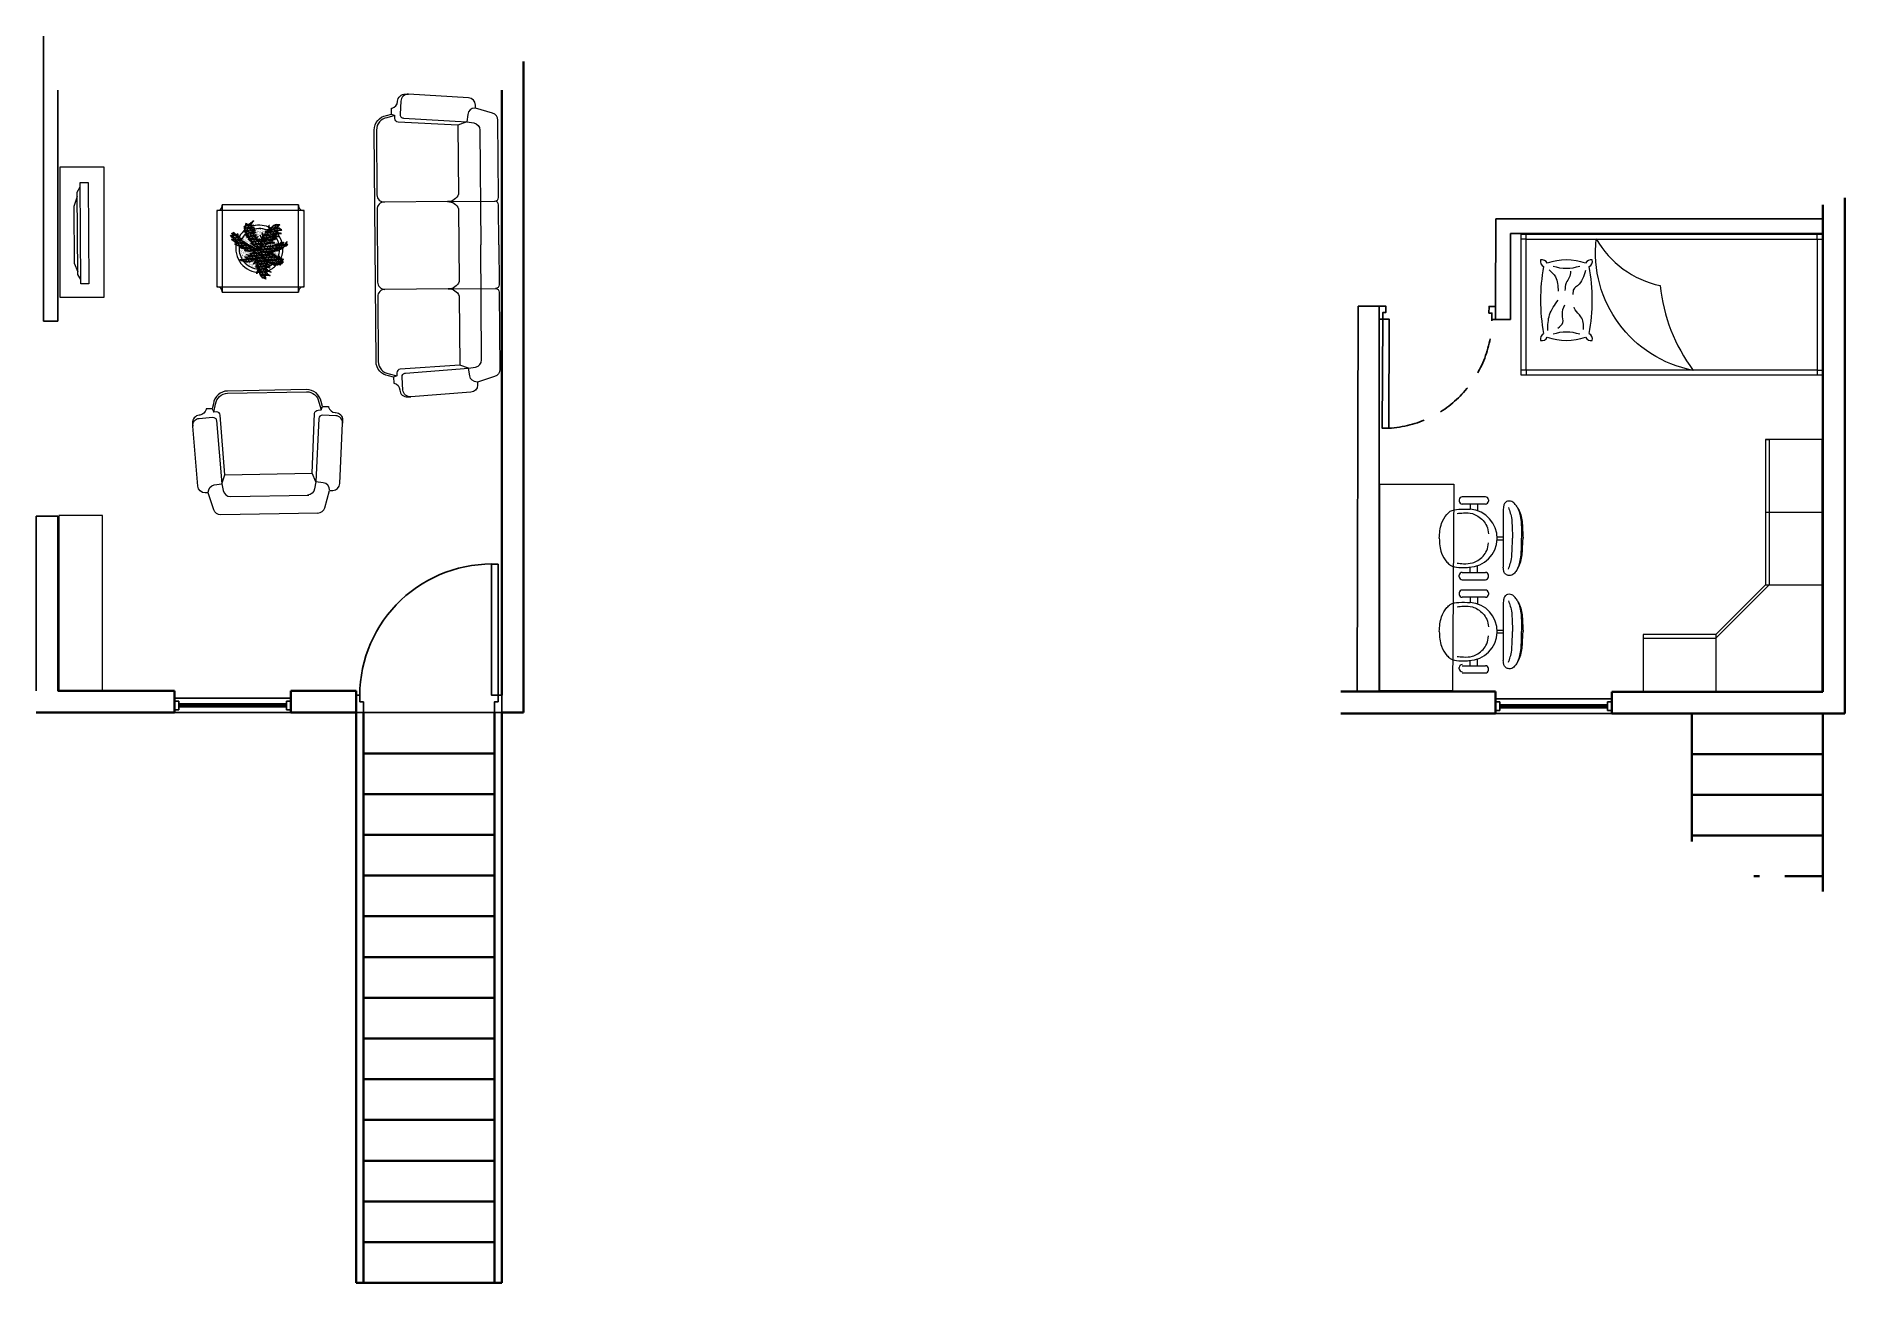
# Model space of a CAD drawing. Header units: millimetres. Extents: x 2331 to 3574, y 1237 to 2094.
import ezdxf

# ---------------------------------------------------------------- set-up
doc = ezdxf.new("R2010")
doc.units = ezdxf.units.MM
doc.linetypes.add('HIDDEN', pattern=[0.375, 0.25, -0.125])
for name, color, linetype, lineweight in [('A-DOOR-FULL', 1, 'Continuous', 25), ('A-FLOR-STRS', 1, 'Continuous', 25), ('A-FLOR-STRS-EXTR', 1, 'Continuous', 35), ('A-FURN', 2, 'Continuous', 18), ('A-GLAZ-FULL', 4, 'Continuous', 25), ('A-WALL-FULL', 3, 'Continuous', 35), ('A-WALL-FULL-EXTR', 3, 'Continuous', 35), ('A-WALL-FULL-INTR', 1, 'Continuous', 25)]:
    doc.layers.add(name, color=color, linetype=linetype, lineweight=lineweight)

# ---------------------------------------------------------------- blocks, each defined once
blk = doc.blocks.new('DOOR-75')
for points in [[(-0.07, 0.84), (-0.07, 0.09), (-0.025, 0.09), (-0.025, 0.84), (-0.07, 0.84)], [(-0.775, 0.09), (-0.8, 0.09), (-0.8, 0), (-0.755, 0), (-0.755, 0.045), (-0.775, 0.045), (-0.775, 0.09)], [(-0.025, 0.09), (0, 0.09), (0, 0), (-0.045, 0), (-0.045, 0.045), (-0.025, 0.045), (-0.025, 0.09)]]:
    blk.add_lwpolyline(points)
at = {"linetype": 'HIDDEN'}
blk.add_arc((-0.023, 0.089), 0.752, 93.6181, 179.9249, dxfattribs=at)

msp = doc.modelspace()

# ---------------------------------------------------------------- linework, layer by layer
at = {"layer": 'A-DOOR-FULL'}
msp.add_line((2553.6, 1640.8), (2553.6, 1636.3), dxfattribs=at)
msp.add_lwpolyline([(2648.6, 1636.3), (2646.1, 1636.3), (2646.1, 1634.8), (2646.1, 1628.8), (2651.1, 1628.8), (2651.1, 1640.8), (2648.6, 1640.8), (2648.6, 1636.3), (2648.6, 1640.8), (2648.6, 1730.8), (2644.1, 1730.8), (2644.1, 1640.8), (2648.6, 1640.8)], dxfattribs=at)
msp.add_lwpolyline([(2556.1, 1636.3), (2556.1, 1634.8), (2556.1, 1628.8), (2551.1, 1628.8), (2551.1, 1640.8), (2553.6, 1640.8), (2553.6, 1636.3)], close=True, dxfattribs=at)
msp.add_arc((2644.1, 1640.4), 90.6, 87.1522, 179.707, dxfattribs=at)
at = {"layer": 'A-FLOR-STRS'}
msp.add_line((2556.1, 1628.8), (2651.1, 1628.8), dxfattribs=at)
at = {"layer": 'A-FLOR-STRS-EXTR'}
for p, q in [((2551.1, 1236.8), (2551.1, 1628.8)), ((2556.1, 1236.8), (2556.1, 1628.8)), ((2646.1, 1236.8), (2646.1, 1628.8)), ((2651.1, 1236.8), (2651.1, 1628.8)), ((3469.1, 1540.2), (3469.1, 1628.3)), ((3559.1, 1628.3), (3559.1, 1505.9)), ((2556.1, 1600.8), (2646.1, 1600.8)), ((3559.1, 1600.3), (3469.1, 1600.3)), ((2556.1, 1572.8), (2646.1, 1572.8)), ((3559.1, 1572.3), (3469.1, 1572.3)), ((2556.1, 1544.8), (2646.1, 1544.8)), ((3559.1, 1544.3), (3469.1, 1544.3)), ((2556.1, 1516.8), (2646.1, 1516.8)), ((3515.5, 1516.3), (3511.6, 1516.3)), ((3559.1, 1516.3), (3532.9, 1516.3)), ((2556.1, 1488.8), (2646.1, 1488.8)), ((2556.1, 1460.8), (2646.1, 1460.8)), ((2556.1, 1432.8), (2646.1, 1432.8)), ((2556.1, 1404.8), (2646.1, 1404.8)), ((2556.1, 1376.8), (2646.1, 1376.8)), ((2556.1, 1348.8), (2646.1, 1348.8)), ((2556.1, 1320.8), (2646.1, 1320.8)), ((2556.1, 1292.8), (2646.1, 1292.8)), ((2556.1, 1264.8), (2646.1, 1264.8)), ((2551.1, 1236.8), (2651.1, 1236.8))]:
    msp.add_line(p, q, dxfattribs=at)
at = {"layer": 'A-FURN'}
for p, q in [((2459, 1977.8), (2459, 1917.8)), ((2511.5, 1977.8), (2459, 1977.8)), ((2511.5, 1917.8), (2511.5, 1977.8)), ((2613.9, 1980.1), (2570.4, 1979.8)), ((2613.9, 1980.1), (2646.4, 1980.4)), ((2515.2, 1974), (2455.2, 1974)), ((2455.2, 1974), (2455.2, 1921.5)), ((2475, 1963.4), (2475.1, 1964.7)), ((2475.1, 1964.7), (2475.6, 1965.2)), ((2475.7, 1964.3), (2475.1, 1964.2)), ((2475.6, 1965.2), (2475.7, 1964.8)), ((2475.7, 1964.8), (2475.7, 1964.3)), ((2475.7, 1964.3), (2475.8, 1963.7)), ((2476.1, 1963.8), (2476.6, 1964.3)), ((2476.6, 1964.3), (2477.2, 1964.6)), ((2478.7, 1964.5), (2476.6, 1964.3)), ((2476.8, 1964.4), (2477, 1961.9)), ((2477.2, 1964.6), (2478.3, 1965.3)), ((2477.7, 1964.9), (2477.8, 1964)), ((2478.3, 1965.3), (2479.5, 1966.3)), ((2479.5, 1965.6), (2478.5, 1965.5)), ((2478.6, 1964.2), (2478.5, 1963.9)), ((2478.7, 1964.7), (2478.6, 1964.5)), ((2478.6, 1964.5), (2478.6, 1964.2)), ((2479.6, 1965.7), (2478.7, 1964.7)), ((2479.5, 1966.3), (2480.1, 1966.7)), ((2479.5, 1966.3), (2479.6, 1965.7)), ((2480, 1966.1), (2479.6, 1965.7)), ((2480.6, 1966.8), (2480, 1966.1)), ((2480.4, 1966.6), (2480, 1966.6)), ((2480.1, 1966.7), (2480.3, 1966.8)), ((2480.3, 1966.8), (2480.5, 1966.8)), ((2480.5, 1966.8), (2480.6, 1966.8)), ((2480.5, 1966.8), (2480.5, 1966.8)), ((2480.5, 1966.8), (2480.5, 1966.7)), ((2480.6, 1966.8), (2480.6, 1966.8)), ((2495.3, 1964.1), (2494.9, 1963.8)), ((2497.6, 1964.2), (2495.1, 1964)), ((2496.4, 1964.4), (2495.3, 1964.1)), ((2495.4, 1964), (2495.6, 1961.6)), ((2496.3, 1964.4), (2496.4, 1963.6)), ((2497.5, 1964.2), (2496.4, 1964.4)), ((2497.3, 1964.2), (2497.4, 1963.1)), ((2497.9, 1964.1), (2497.5, 1964.2)), ((2498.4, 1964.1), (2497.9, 1964.1)), ((2498.2, 1963.8), (2498.5, 1964.1)), ((2498.3, 1964.1), (2498.3, 1964)), ((2498.5, 1964.1), (2498.4, 1964.2)), ((2498.4, 1964.2), (2498.4, 1964.1)), ((2515.2, 1921.5), (2515.2, 1974)), ((2464.6, 1957), (2465.1, 1956.7)), ((2464.6, 1957), (2464.6, 1957)), ((2465.5, 1955.6), (2464.6, 1957)), ((2464.7, 1956.9), (2464.7, 1956.8)), ((2465.5, 1956.5), (2464.9, 1956.5)), ((2465.1, 1956.7), (2466.3, 1956.1)), ((2470.3, 1956), (2465.5, 1955.5)), ((2467.1, 1954.2), (2465.5, 1955.6)), ((2465.5, 1954.4), (2465.6, 1954.5)), ((2466.1, 1953.6), (2465.5, 1954.4)), ((2465.6, 1958.4), (2465.7, 1958.3)), ((2465.6, 1958.3), (2465.6, 1958.4)), ((2465.6, 1958.4), (2465.6, 1958.3)), ((2466.2, 1956.9), (2465.6, 1958.3)), ((2465.6, 1954.5), (2465.6, 1954.4)), ((2465.6, 1954.4), (2466.7, 1954)), ((2465.7, 1958.3), (2466.2, 1958.1)), ((2465.8, 1955.6), (2465.8, 1955.3)), ((2467, 1957.6), (2465.9, 1957.5)), ((2465.9, 1954.3), (2466, 1953.8)), ((2471.3, 1954.1), (2466.1, 1953.6)), ((2467.6, 1952.3), (2466.1, 1953.6)), ((2466.2, 1958.1), (2467.1, 1957.6)), ((2466.6, 1956.3), (2466.2, 1956.9)), ((2466.3, 1956.1), (2466.6, 1956.3)), ((2469.2, 1956.8), (2466.4, 1956.6)), ((2466.6, 1957.6), (2466.8, 1955.2)), ((2471, 1955), (2466.6, 1954.7)), ((2466.7, 1954), (2467.2, 1954)), ((2466.8, 1959), (2467, 1958.8)), ((2466.8, 1958.4), (2466.8, 1959)), ((2467.2, 1958.6), (2466.8, 1958.6)), ((2467.1, 1958), (2466.8, 1958.4)), ((2466.9, 1953.7), (2467, 1952.8)), ((2467, 1958.8), (2467.7, 1958.1)), ((2467.6, 1957.3), (2467.1, 1958)), ((2467.1, 1957.6), (2467.5, 1957.3)), ((2467.2, 1954), (2467.1, 1954.2)), ((2472.5, 1953.2), (2467.1, 1952.7)), ((2468.1, 1957.7), (2467.4, 1957.7)), ((2467.5, 1958.3), (2467.6, 1957.3)), ((2467.5, 1957.3), (2467.6, 1957.3)), ((2467.6, 1957.3), (2467.6, 1957.2)), ((2469, 1951.4), (2467.6, 1952.3)), ((2467.7, 1958.1), (2468.3, 1957.5)), ((2467.7, 1955.7), (2468, 1953.3)), ((2468.3, 1957.5), (2469.2, 1956.8)), ((2473.1, 1952.3), (2468.3, 1951.9)), ((2468.6, 1957.3), (2468.8, 1955.3)), ((2468.9, 1953.9), (2469.1, 1951.5)), ((2469.2, 1957.7), (2469.5, 1958.1)), ((2469.4, 1957), (2469.2, 1957.7)), ((2469.2, 1956.8), (2469.4, 1956.8)), ((2469.6, 1957.9), (2469.3, 1957.8)), ((2469.4, 1956.8), (2469.4, 1957)), ((2469.8, 1956.9), (2469.4, 1956.9)), ((2469.5, 1958.1), (2469.7, 1957.7)), ((2469.5, 1958), (2469.6, 1957.4)), ((2469.7, 1957.7), (2469.8, 1956.7)), ((2469.7, 1955.9), (2469.9, 1953.5)), ((2469.8, 1956.7), (2470, 1956.3)), ((2470, 1956.3), (2470.3, 1955.9)), ((2470, 1952), (2470.2, 1949.7)), ((2470.3, 1955.9), (2470.4, 1955.9)), ((2470.4, 1955.9), (2470.5, 1955.9)), ((2470.5, 1956.4), (2470.7, 1956.6)), ((2470.5, 1955.9), (2470.5, 1956.4)), ((2470.8, 1956), (2470.5, 1956)), ((2470.6, 1956.5), (2470.7, 1955.5)), ((2470.7, 1956.6), (2470.8, 1956.2)), ((2470.7, 1956.6), (2470.7, 1956.6)), ((2470.8, 1956.2), (2471, 1954.8)), ((2470.8, 1954), (2471, 1951.6)), ((2471, 1954.8), (2471.4, 1953.9)), ((2471.4, 1953.9), (2471.7, 1953.2)), ((2471.5, 1953.8), (2471.6, 1954.5)), ((2471.7, 1953.2), (2471.5, 1953.8)), ((2471.6, 1954.5), (2471.8, 1954.8)), ((2472.2, 1954.2), (2471.6, 1954.1)), ((2471.8, 1954.8), (2472, 1955)), ((2471.8, 1954.7), (2471.8, 1953.6)), ((2472, 1955), (2472.2, 1954.8)), ((2472, 1952.2), (2472.2, 1949.8)), ((2472.2, 1954.8), (2472.3, 1953.7)), ((2472.3, 1953.7), (2472.7, 1953)), ((2472.7, 1953), (2473.6, 1951.6)), ((2472.9, 1952.6), (2473, 1951.8)), ((2473, 1954.6), (2473, 1954.6)), ((2473.1, 1955.3), (2473.1, 1955.3)), ((2473.4, 1954.7), (2473.4, 1954.7)), ((2473.4, 1954.3), (2473.4, 1954.3)), ((2473.4, 1954.1), (2473.4, 1954.1)), ((2473.5, 1953.9), (2473.5, 1953.9)), ((2473.5, 1953.8), (2473.5, 1953.8)), ((2473.5, 1953.6), (2473.5, 1953.6)), ((2473.5, 1952.4), (2473.5, 1953)), ((2473.5, 1953), (2473.8, 1952.9)), ((2473.7, 1951.6), (2473.5, 1952.4)), ((2474.1, 1952.4), (2473.5, 1952.3)), ((2473.6, 1951.8), (2473.6, 1951.8)), ((2473.6, 1951.6), (2473.7, 1951.5)), ((2473.7, 1951.5), (2473.7, 1951.6)), ((2473.8, 1952.9), (2474.2, 1952.4)), ((2473.9, 1952.4), (2474.1, 1949.9)), ((2474, 1960.3), (2474.4, 1960.1)), ((2474.3, 1959.7), (2474, 1960.3)), ((2474, 1960.3), (2474, 1960.3)), ((2474, 1956.3), (2474, 1956.3)), ((2474.1, 1963.1), (2474.2, 1963.2)), ((2474.2, 1962.6), (2474.1, 1963.1)), ((2474.1, 1956.5), (2474.1, 1956.5)), ((2474.2, 1963.2), (2474.5, 1962.9)), ((2474.2, 1963.2), (2474.2, 1963.1)), ((2474.2, 1962.2), (2474.2, 1962.6)), ((2478.5, 1962.6), (2474.2, 1962.2)), ((2474.2, 1961.5), (2474.2, 1962.2)), ((2475.3, 1960.2), (2474.2, 1961.5)), ((2474.2, 1960.2), (2474.2, 1959.8)), ((2474.2, 1952.4), (2475.2, 1950.5)), ((2475, 1958.5), (2474.3, 1959.7)), ((2474.3, 1955.8), (2474.3, 1955.8)), ((2474.3, 1955.3), (2474.3, 1955.3)), ((2474.3, 1953.8), (2474.3, 1953.8)), ((2474.4, 1960.1), (2475.2, 1959.7)), ((2474.5, 1962.9), (2474.8, 1962.6)), ((2479.4, 1961.7), (2474.5, 1961.2)), ((2480.7, 1959.8), (2474.5, 1959.3)), ((2474.7, 1954.5), (2474.7, 1954.5)), ((2474.7, 1954.1), (2474.7, 1954.1)), ((2474.8, 1962.6), (2475.1, 1962.4)), ((2474.8, 1954.1), (2474.8, 1954.1)), ((2474.8, 1953.4), (2474.8, 1953.4)), ((2474.8, 1951.7), (2474.9, 1952.1)), ((2475.5, 1950.4), (2474.8, 1951.7)), ((2475, 1957.3), (2474.9, 1957.6)), ((2474.9, 1957.6), (2475.1, 1957.5)), ((2474.9, 1955.7), (2474.9, 1955.7)), ((2474.9, 1952.1), (2475, 1952.1)), ((2474.9, 1952), (2474.9, 1952)), ((2475.2, 1962.6), (2475, 1963.4)), ((2475, 1962.5), (2475, 1961.8)), ((2475.3, 1958.1), (2475, 1958.5)), ((2475.4, 1957.4), (2475, 1957.3)), ((2475.4, 1956.8), (2475, 1957.3)), ((2475, 1952.8), (2475, 1952.8)), ((2475, 1952.1), (2475.6, 1951.4)), ((2478.3, 1963.5), (2475.1, 1963.2)), ((2475.1, 1962.4), (2475.2, 1962.6)), ((2482.1, 1959), (2475.1, 1958.3)), ((2475.1, 1957.5), (2476, 1957.1)), ((2475.1, 1953.2), (2475.1, 1953.2)), ((2479.5, 1960.7), (2475.2, 1960.3)), ((2475.2, 1959.7), (2475.8, 1959.6)), ((2475.2, 1959.7), (2475.4, 1958)), ((2475.2, 1956.9), (2475.2, 1956.9)), ((2475.2, 1956.5), (2475.2, 1956.5)), ((2475.8, 1959.6), (2475.3, 1960.2)), ((2476.6, 1957.2), (2475.3, 1958.1)), ((2475.3, 1955.9), (2475.3, 1955.9)), ((2476.8, 1955.3), (2475.4, 1956.8)), ((2475.4, 1952.3), (2475.4, 1952.3)), ((2475.5, 1956.4), (2475.5, 1956.4)), ((2475.5, 1955.4), (2475.5, 1955.4)), ((2475.5, 1955), (2475.5, 1955)), ((2475.5, 1954.8), (2475.5, 1954.8)), ((2475.6, 1956), (2475.6, 1956)), ((2475.6, 1955.2), (2475.6, 1955.2)), ((2475.6, 1953.7), (2475.6, 1953.7)), ((2475.7, 1952.8), (2475.7, 1952.8)), ((2475.8, 1963.7), (2476, 1963.5)), ((2482.5, 1957), (2475.8, 1956.4)), ((2475.8, 1955.1), (2475.8, 1955.1)), ((2475.8, 1952.6), (2475.8, 1952.6)), ((2475.9, 1951.6), (2475.9, 1951.6)), ((2476, 1963.6), (2476.1, 1963.8)), ((2476, 1963.5), (2476, 1963.6)), ((2476, 1962.3), (2476.2, 1959.9)), ((2476, 1957.1), (2476.9, 1956.9)), ((2476, 1954), (2476, 1954)), ((2476, 1952.6), (2476, 1952.6)), ((2476.1, 1954.2), (2476.1, 1954.2)), ((2480.7, 1957.8), (2476.2, 1957.5)), ((2476.2, 1952.8), (2476.2, 1952.8)), ((2476.3, 1958.4), (2476.4, 1957.3)), ((2476.4, 1957), (2476.5, 1956)), ((2476.5, 1952.9), (2476.5, 1952.9)), ((2477, 1956.9), (2476.6, 1957.2)), ((2481.3, 1955.9), (2476.6, 1955.5)), ((2476.6, 1952.3), (2476.6, 1952.3)), ((2476.7, 1954.6), (2476.7, 1954.6)), ((2476.7, 1952.5), (2476.7, 1952.5)), ((2477.8, 1954.4), (2476.8, 1955.3)), ((2476.8, 1954.2), (2476.8, 1954.3)), ((2476.8, 1954.3), (2476.8, 1954.3)), ((2476.8, 1954.3), (2477, 1954.2)), ((2477.4, 1953.5), (2476.8, 1954.2)), ((2476.9, 1956.9), (2477, 1956.9)), ((2476.9, 1955.2), (2476.9, 1955.2)), ((2476.9, 1952.1), (2476.9, 1952.1)), ((2477, 1954.2), (2477.9, 1954.1)), ((2477.1, 1960.5), (2477.3, 1958)), ((2477.3, 1954.8), (2477.3, 1954.8)), ((2477.3, 1954.2), (2477.3, 1954.2)), ((2482.4, 1954.1), (2477.3, 1953.6)), ((2477.4, 1954.4), (2477.4, 1954.4)), ((2478.3, 1952.9), (2477.4, 1953.5)), ((2477.5, 1956.6), (2477.6, 1954.6)), ((2477.5, 1952.7), (2477.5, 1952.7)), ((2482.9, 1955.1), (2477.6, 1954.6)), ((2478.5, 1954.1), (2477.8, 1954.4)), ((2477.9, 1962.5), (2478.1, 1960.1)), ((2477.9, 1954.1), (2478.5, 1954)), ((2477.9, 1952.8), (2477.9, 1952.8)), ((2478.1, 1962.1), (2478, 1961.9)), ((2478, 1961.9), (2478.2, 1961.9)), ((2478, 1961.9), (2478, 1961.9)), ((2478, 1952.7), (2478, 1952.7)), ((2478, 1951.8), (2478, 1951.8)), ((2478, 1951.6), (2478, 1951.6)), ((2478.2, 1962.2), (2478.1, 1962.1)), ((2478.4, 1962.4), (2478.2, 1962.2)), ((2478.2, 1961.9), (2478.6, 1962)), ((2478.4, 1963.8), (2478.3, 1963.7)), ((2478.3, 1963.5), (2478.5, 1963.7)), ((2478.3, 1963.7), (2478.3, 1963.5)), ((2478.3, 1963.5), (2478.3, 1963.5)), ((2478.5, 1961.1), (2478.3, 1960.8)), ((2478.3, 1960.8), (2478.4, 1960.7)), ((2478.3, 1958.6), (2478.5, 1956.2)), ((2479.4, 1952.1), (2478.3, 1952.9)), ((2479.3, 1950.9), (2478.3, 1951.7)), ((2478.3, 1951.7), (2478.4, 1951.7)), ((2478.5, 1963.9), (2478.4, 1963.8)), ((2480.2, 1963.7), (2478.4, 1963.5)), ((2478.9, 1963), (2478.4, 1962.4)), ((2478.4, 1960.7), (2479, 1960.7)), ((2478.4, 1951.7), (2478.7, 1951.6)), ((2478.5, 1963.7), (2479.2, 1963.7)), ((2479.5, 1961.7), (2478.5, 1961.1)), ((2478.5, 1954), (2478.5, 1954.1)), ((2485, 1953.3), (2478.5, 1952.8)), ((2478.6, 1962), (2479.1, 1962.2)), ((2478.6, 1954.7), (2478.8, 1952.6)), ((2478.7, 1951.6), (2479.3, 1951.6)), ((2478.8, 1963.7), (2478.9, 1962.9)), ((2479.4, 1963.3), (2478.9, 1963)), ((2478.9, 1962.1), (2478.9, 1962.1)), ((2479, 1960.7), (2480, 1960.6)), ((2479.1, 1962.2), (2479.9, 1962.3)), ((2479.1, 1960.6), (2479.3, 1958.2)), ((2479.2, 1963.7), (2479.6, 1963.8)), ((2479.3, 1951.6), (2479.9, 1951.6)), ((2480.3, 1963.7), (2479.4, 1963.3)), ((2479.4, 1956.8), (2479.6, 1954.3)), ((2479.9, 1951.9), (2479.4, 1952.1)), ((2480.4, 1961.8), (2479.5, 1961.7)), ((2479.6, 1963.8), (2480, 1963.8)), ((2479.8, 1959.4), (2479.7, 1959.2)), ((2479.7, 1959.2), (2479.9, 1959)), ((2479.7, 1952.9), (2479.8, 1951.9)), ((2480.9, 1959.9), (2479.8, 1959.4)), ((2479.9, 1962.3), (2480.4, 1962.2)), ((2479.9, 1962.3), (2479.9, 1961.7)), ((2479.9, 1959), (2480.3, 1959)), ((2485.8, 1952.4), (2479.9, 1951.9)), ((2480.2, 1951.7), (2479.9, 1951.9)), ((2479.9, 1951.6), (2480.2, 1951.6)), ((2479.9, 1951.6), (2480, 1950.4)), ((2480, 1963.8), (2480.4, 1963.9)), ((2480, 1960.6), (2480.8, 1960.5)), ((2480, 1960.6), (2480.1, 1960.2)), ((2480.2, 1958.8), (2480.4, 1956.4)), ((2480.2, 1951.6), (2480.2, 1951.7)), ((2480.2, 1951.6), (2480.2, 1951.6)), ((2480.6, 1963.9), (2480.3, 1963.7)), ((2480.3, 1959), (2481.3, 1959.1)), ((2480.4, 1963.9), (2480.6, 1963.9)), ((2480.4, 1962.2), (2480.9, 1962)), ((2480.9, 1961.9), (2480.4, 1961.8)), ((2480.8, 1958), (2480.5, 1957.5)), ((2480.5, 1957.5), (2480.5, 1957.3)), ((2480.5, 1957.3), (2480.6, 1957.3)), ((2480.5, 1954.9), (2480.8, 1952.5)), ((2480.6, 1959.2), (2480.6, 1959.2)), ((2480.6, 1957.3), (2481.5, 1957.5)), ((2480.8, 1960.5), (2481.7, 1960.4)), ((2481.1, 1958.3), (2480.8, 1958)), ((2480.9, 1962), (2480.9, 1961.9)), ((2480.9, 1962), (2480.9, 1962)), ((2481.5, 1960.2), (2480.9, 1959.9)), ((2481, 1960.6), (2481, 1960.6)), ((2481, 1960.5), (2481.1, 1960)), ((2482, 1958.8), (2481.1, 1958.3)), ((2481.2, 1959.4), (2481.2, 1959.4)), ((2481.2, 1959.1), (2481.2, 1958.4)), ((2481.2, 1957.4), (2481.2, 1957.4)), ((2481.4, 1956.2), (2481.2, 1955.8)), ((2481.2, 1955.8), (2481.5, 1955.9)), ((2481.2, 1955.8), (2481.2, 1955.8)), ((2481.3, 1959.1), (2482.1, 1959)), ((2481.3, 1958.3), (2481.3, 1958.3)), ((2481.3, 1956.9), (2481.4, 1956.2)), ((2481.9, 1956.8), (2481.4, 1956.2)), ((2481.4, 1955.8), (2481.6, 1954.5)), ((2481.5, 1961.1), (2481.5, 1961.1)), ((2481.9, 1960.3), (2481.5, 1960.2)), ((2481.5, 1957.5), (2482.2, 1957.3)), ((2481.5, 1955.9), (2482.7, 1956)), ((2481.6, 1958.6), (2481.6, 1958.6)), ((2481.6, 1956.3), (2481.6, 1956.3)), ((2481.6, 1956.2), (2481.6, 1956.2)), ((2481.6, 1956.1), (2481.6, 1956.1)), ((2481.7, 1960.4), (2481.9, 1960.3)), ((2481.7, 1956.2), (2481.7, 1956.2)), ((2481.7, 1953), (2481.9, 1950.6)), ((2481.8, 1960.8), (2481.8, 1960.8)), ((2481.8, 1959.9), (2481.8, 1959.9)), ((2482.5, 1957), (2481.9, 1956.8)), ((2482.2, 1958.9), (2482, 1958.8)), ((2482.1, 1959), (2482.2, 1958.9)), ((2482.1, 1958.9), (2482.2, 1958.9)), ((2482.1, 1958.6), (2482.1, 1958.6)), ((2482.2, 1960.6), (2482.2, 1960.6)), ((2482.2, 1957.3), (2482.8, 1957.2)), ((2482.2, 1956.8), (2482.2, 1956.8)), ((2482.3, 1960.8), (2482.3, 1960.8)), ((2482.3, 1957.3), (2482.3, 1957)), ((2482.5, 1954.5), (2482.3, 1954)), ((2482.3, 1954), (2483.5, 1954.3)), ((2482.4, 1960.5), (2482.4, 1960.5)), ((2482.4, 1958.1), (2482.4, 1958.1)), ((2482.5, 1957.4), (2482.5, 1957.4)), ((2482.8, 1957.2), (2482.5, 1957)), ((2483, 1955.4), (2482.5, 1954.5)), ((2482.5, 1955.1), (2482.5, 1954.5)), ((2484.5, 1954.3), (2482.6, 1954.1)), ((2482.6, 1954.1), (2482.7, 1952.6)), ((2482.7, 1961), (2482.7, 1961)), ((2482.7, 1956), (2483.6, 1956.1)), ((2482.8, 1957.2), (2482.8, 1957.2)), ((2482.8, 1956.1), (2482.8, 1956.1)), ((2482.9, 1958.7), (2482.9, 1958.7)), ((2482.9, 1957.7), (2482.9, 1957.7)), ((2483.4, 1955.8), (2483, 1955.4)), ((2483.1, 1960), (2483.1, 1960)), ((2483.1, 1959.8), (2483.1, 1959.8)), ((2483.1, 1954.9), (2483.1, 1954.9)), ((2484.2, 1954.1), (2483.1, 1953.7)), ((2483.1, 1953.7), (2483.5, 1953.7)), ((2483.2, 1960.6), (2483.2, 1960.6)), ((2483.3, 1959.6), (2483.3, 1959.6)), ((2483.3, 1959.4), (2483.3, 1959.4)), ((2483.3, 1957.5), (2483.3, 1957.5)), ((2483.4, 1958.4), (2483.4, 1958.4)), ((2483.4, 1957.4), (2483.4, 1957.4)), ((2483.7, 1956.1), (2483.4, 1955.8)), ((2483.4, 1956.1), (2483.4, 1955.8)), ((2483.5, 1958.6), (2483.5, 1958.6)), ((2483.5, 1957), (2483.5, 1957)), ((2483.5, 1955), (2483.5, 1955)), ((2483.5, 1954.3), (2484.8, 1954.5)), ((2483.5, 1953.7), (2484.8, 1953.9)), ((2483.6, 1959.7), (2483.6, 1959.7)), ((2483.6, 1957.5), (2483.6, 1957.5)), ((2483.6, 1957.3), (2483.6, 1957.3)), ((2483.6, 1956.1), (2483.7, 1956.1)), ((2483.6, 1953.2), (2483.8, 1950.8)), ((2483.7, 1960.6), (2483.7, 1960.6)), ((2483.7, 1957.3), (2483.7, 1957.3)), ((2483.7, 1956.3), (2483.7, 1956.3)), ((2483.8, 1955.3), (2483.8, 1955.3)), ((2483.9, 1959.5), (2483.9, 1959.5)), ((2483.9, 1955.1), (2483.9, 1955.1)), ((2484, 1961), (2484, 1961)), ((2484, 1955.3), (2484, 1955.3)), ((2484, 1954.7), (2484, 1954.7)), ((2484.1, 1959.3), (2484.1, 1959.3)), ((2484.1, 1956.1), (2484.1, 1956.1)), ((2484.2, 1957), (2484.2, 1957)), ((2484.7, 1954.4), (2484.2, 1954.1)), ((2484.3, 1958.9), (2484.3, 1958.9)), ((2484.3, 1954.5), (2484.3, 1954.5)), ((2484.4, 1959.7), (2484.4, 1959.7)), ((2484.5, 1954.9), (2484.5, 1954.9)), ((2484.5, 1954.4), (2484.5, 1954.3)), ((2484.5, 1953.9), (2484.5, 1953.9)), ((2484.6, 1961.4), (2484.6, 1961.4)), ((2484.6, 1953.8), (2484.6, 1952.8)), ((2484.7, 1952.8), (2484.6, 1952.5)), ((2484.6, 1952.5), (2485, 1952.6)), ((2484.7, 1958.5), (2484.7, 1958.5)), ((2484.7, 1956.6), (2484.7, 1956.6)), ((2484.8, 1954.5), (2484.7, 1954.4)), ((2485.1, 1953.6), (2484.7, 1952.8)), ((2484.8, 1958.9), (2484.8, 1958.9)), ((2484.8, 1957.2), (2484.8, 1957.2)), ((2484.8, 1953.9), (2485.1, 1953.6)), ((2484.9, 1961.2), (2484.9, 1961.2)), ((2485, 1960.8), (2485, 1960.8)), ((2485, 1957.3), (2485, 1957.3)), ((2485, 1957.1), (2485.1, 1956.8)), ((2485.4, 1956.3), (2485, 1957.1)), ((2485, 1956.4), (2485, 1956.4)), ((2485, 1952.6), (2485.8, 1952.8)), ((2485.1, 1956.8), (2485.2, 1956.3)), ((2485.9, 1951.7), (2485.1, 1951.2)), ((2485.2, 1960.8), (2485.2, 1960.8)), ((2485.2, 1956.3), (2485.7, 1955.2)), ((2485.4, 1956.3), (2485.2, 1956.3)), ((2485.2, 1955.8), (2485.2, 1955.8)), ((2485.3, 1960.9), (2485.3, 1960.9)), ((2485.3, 1960.6), (2485.3, 1960.6)), ((2485.3, 1956.4), (2485.3, 1955.9)), ((2485.3, 1955.5), (2485.3, 1955.5)), ((2485.3, 1954.1), (2485.4, 1954.2)), ((2485.7, 1953.7), (2485.3, 1954.1)), ((2485.3, 1953.9), (2485.3, 1953.9)), ((2485.9, 1952), (2485.3, 1951.5)), ((2485.3, 1951.5), (2485.8, 1951.8)), ((2485.4, 1959.6), (2485.4, 1959.6)), ((2485.4, 1958.5), (2485.4, 1958.5)), ((2486, 1955.4), (2485.4, 1956.3)), ((2485.4, 1954.2), (2485.5, 1953.9)), ((2485.5, 1960.8), (2485.5, 1960.8)), ((2485.5, 1958.7), (2485.5, 1958.7)), ((2485.5, 1958.5), (2485.5, 1958.5)), ((2485.5, 1953.9), (2485.7, 1953.7)), ((2485.6, 1959.7), (2485.6, 1959.7)), ((2485.6, 1959.1), (2485.6, 1959.1)), ((2486, 1955.4), (2485.6, 1955.3)), ((2485.6, 1954.8), (2485.6, 1954.8)), ((2485.6, 1952.7), (2485.7, 1951.8)), ((2485.7, 1958.3), (2485.7, 1958.3)), ((2485.7, 1957.4), (2485.7, 1957.4)), ((2485.7, 1955.2), (2486, 1954.3)), ((2485.7, 1953.7), (2485.8, 1953.5)), ((2486.3, 1953.1), (2485.7, 1953.7)), ((2485.7, 1951.8), (2485.7, 1951.7)), ((2485.7, 1951.7), (2485.7, 1951.6)), ((2485.7, 1951.6), (2485.7, 1951.5)), ((2485.8, 1956.5), (2485.8, 1956.5)), ((2485.8, 1956.3), (2485.8, 1956.3)), ((2485.8, 1953.5), (2485.9, 1953.2)), ((2486, 1953.4), (2485.8, 1953.4)), ((2492.4, 1953), (2485.8, 1952.4)), ((2485.9, 1952.9), (2485.8, 1952.6)), ((2485.8, 1952.8), (2485.9, 1952)), ((2485.8, 1952.6), (2485.8, 1952.2)), ((2485.8, 1952.2), (2485.8, 1952.1)), ((2485.8, 1952.1), (2485.8, 1951.9)), ((2485.8, 1951.9), (2485.8, 1951.8)), ((2485.8, 1951.8), (2485.9, 1951.7)), ((2485.8, 1951.8), (2485.8, 1951.8)), ((2485.8, 1951.8), (2485.8, 1951.8)), ((2485.9, 1958.5), (2485.9, 1958.5)), ((2485.9, 1955.8), (2485.9, 1955.8)), ((2485.9, 1953.7), (2485.9, 1953.7)), ((2485.9, 1953.2), (2485.9, 1952.9)), ((2486, 1957.7), (2486, 1957.7)), ((2486.6, 1954.9), (2486, 1955.4)), ((2494.1, 1955.1), (2486, 1954.4)), ((2486, 1954.3), (2486.4, 1953.6)), ((2486, 1953.6), (2486, 1953.6)), ((2493.8, 1952.1), (2486, 1951.5)), ((2486.1, 1960.5), (2486.1, 1960.5)), ((2486.1, 1957.4), (2486.1, 1957.4)), ((2486.1, 1953.3), (2486.1, 1953.3)), ((2486.3, 1958.8), (2486.3, 1958.7)), ((2486.4, 1958.6), (2486.3, 1958.8)), ((2486.3, 1958.7), (2486.3, 1958.6)), ((2486.3, 1958.6), (2486.4, 1957.8)), ((2486.6, 1958.4), (2486.3, 1958.3)), ((2486.3, 1957.2), (2486.3, 1957.2)), ((2486.7, 1952.8), (2486.3, 1953.1)), ((2486.4, 1961), (2486.4, 1961)), ((2486.4, 1960.3), (2486.4, 1960.3)), ((2486.8, 1958.2), (2486.4, 1958.6)), ((2486.4, 1957.8), (2486.6, 1957)), ((2486.4, 1955.1), (2486.6, 1953.3)), ((2486.4, 1953.6), (2486.7, 1953.1)), ((2486.5, 1960.9), (2486.5, 1960.9)), ((2487.2, 1957.4), (2486.5, 1957.4)), ((2486.5, 1955.5), (2486.5, 1955.5)), ((2495, 1954.2), (2486.5, 1953.5)), ((2486.6, 1957), (2486.7, 1956.1)), ((2486.6, 1956), (2486.6, 1956)), ((2486.7, 1954.9), (2486.6, 1954.9)), ((2494.8, 1957.1), (2486.7, 1956.4)), ((2496.7, 1956.3), (2486.7, 1955.4)), ((2486.7, 1956.1), (2486.7, 1955.5)), ((2486.7, 1955.6), (2486.7, 1955.6)), ((2486.7, 1955.5), (2486.7, 1954.9)), ((2486.7, 1953.1), (2486.7, 1952.8)), ((2486.7, 1952.8), (2486.7, 1952.8)), ((2486.8, 1959.6), (2486.8, 1959.6)), ((2486.8, 1959.6), (2486.8, 1959.6)), ((2487.3, 1957.3), (2486.8, 1958.2)), ((2486.9, 1959.3), (2486.9, 1959.3)), ((2487.2, 1958.4), (2487.2, 1958.4)), ((2487.2, 1957.4), (2487.4, 1955)), ((2487.3, 1960.7), (2487.3, 1960.7)), ((2487.3, 1959.7), (2487.3, 1959.7)), ((2487.9, 1956.7), (2487.3, 1957.3)), ((2487.4, 1957.5), (2487.4, 1957.5)), ((2487.5, 1959.8), (2487.5, 1959.8)), ((2487.5, 1959.6), (2487.5, 1959.6)), ((2487.5, 1957.2), (2487.5, 1957.2)), ((2487.5, 1957.2), (2487.5, 1957.2)), ((2487.5, 1953.6), (2487.7, 1951.1)), ((2487.6, 1958.6), (2487.6, 1958.6)), ((2487.7, 1957.7), (2487.7, 1957.7)), ((2487.8, 1960.8), (2487.8, 1960.8)), ((2487.8, 1959.3), (2487.8, 1959.3)), ((2487.8, 1957.5), (2487.8, 1957.5)), ((2487.9, 1956.6), (2487.9, 1956.7)), ((2488, 1956.6), (2487.9, 1956.6)), ((2488.2, 1956.8), (2488, 1956.6)), ((2488.2, 1959.6), (2488.2, 1959.6)), ((2488.2, 1959.4), (2488.2, 1959.4)), ((2488.2, 1959.1), (2488.2, 1959.1)), ((2498.6, 1958.4), (2488.2, 1957.5)), ((2488.3, 1957.9), (2488.2, 1957.1)), ((2488.2, 1957.1), (2488.2, 1956.8)), ((2488.4, 1959), (2488.3, 1957.9)), ((2488.3, 1955.6), (2488.5, 1953.2)), ((2488.5, 1959.4), (2488.4, 1959)), ((2489.6, 1958.6), (2488.4, 1958.5)), ((2488.7, 1959.9), (2488.5, 1959.4)), ((2489, 1959.6), (2488.5, 1959.5)), ((2488.7, 1960.1), (2488.7, 1959.9)), ((2488.7, 1960.1), (2488.7, 1960.1)), ((2488.8, 1960), (2488.7, 1960.1)), ((2488.7, 1951.7), (2488.8, 1950)), ((2489, 1959.6), (2488.8, 1960)), ((2488.9, 1959.8), (2489, 1959.1)), ((2489.4, 1958.9), (2489, 1959.6)), ((2489.1, 1957.6), (2489.3, 1955.2)), ((2489.4, 1960), (2489.4, 1960)), ((2489.4, 1959.5), (2489.4, 1959.5)), ((2490, 1958.2), (2489.4, 1958.9)), ((2489.5, 1959.6), (2489.5, 1959.6)), ((2489.5, 1953.7), (2489.7, 1951.3)), ((2489.6, 1959.8), (2489.6, 1959.8)), ((2489.7, 1958.8), (2489.7, 1958.8)), ((2489.7, 1958.7), (2489.7, 1958.7)), ((2489.9, 1960), (2489.8, 1959.3)), ((2490.5, 1959.7), (2489.8, 1959.6)), ((2489.8, 1959.3), (2489.9, 1958.5)), ((2490.1, 1960.3), (2489.9, 1960)), ((2489.9, 1959.6), (2490.1, 1957.2)), ((2495.8, 1959.2), (2489.9, 1958.7)), ((2489.9, 1958.5), (2490, 1958.3)), ((2490.2, 1960.9), (2490, 1961.1)), ((2490, 1961.1), (2490.1, 1961.1)), ((2490, 1958.3), (2490, 1958.2)), ((2490.1, 1958.1), (2490, 1958.2)), ((2490, 1958.2), (2490.1, 1958.1)), ((2490.1, 1961.1), (2490.1, 1960.9)), ((2490.1, 1960.9), (2490.2, 1960.7)), ((2490.2, 1960.7), (2490.1, 1960.3)), ((2490.2, 1960.4), (2490.2, 1960.9)), ((2490.6, 1959.5), (2490.2, 1960.4)), ((2490.3, 1955.7), (2490.5, 1953.3)), ((2490.9, 1959.2), (2490.6, 1959.5)), ((2490.6, 1951.9), (2490.7, 1951.2)), ((2491.2, 1963.6), (2490.8, 1963.2)), ((2490.8, 1963.2), (2490.8, 1962.4)), ((2491.4, 1962.7), (2490.8, 1962.6)), ((2490.8, 1962.4), (2490.9, 1962)), ((2490.9, 1962), (2491, 1961)), ((2491.7, 1961.7), (2490.9, 1961.7)), ((2491.1, 1959.1), (2490.9, 1959.2)), ((2490.9, 1951.6), (2491, 1951.7)), ((2491.3, 1951.5), (2490.9, 1951.7)), ((2490.9, 1951.7), (2490.9, 1951.6)), ((2491, 1961), (2491, 1960.3)), ((2492.1, 1960.8), (2491, 1960.7)), ((2491, 1960.3), (2491.1, 1960)), ((2491, 1951.7), (2491.2, 1951.7)), ((2491.1, 1960), (2491.3, 1959.2)), ((2491.3, 1959.2), (2491.1, 1959.1)), ((2491.1, 1957.8), (2491.3, 1955.3)), ((2491.3, 1963.7), (2491.2, 1963.6)), ((2497.8, 1960.3), (2491.2, 1959.7)), ((2491.2, 1951.7), (2491.6, 1951.7)), ((2491.3, 1963.6), (2491.4, 1963.7)), ((2491.4, 1963.7), (2491.3, 1963.7)), ((2491.4, 1963.7), (2491.3, 1963.7)), ((2491.3, 1963.2), (2491.3, 1963.6)), ((2491.5, 1962.2), (2491.3, 1963.2)), ((2491.4, 1953.9), (2491.6, 1951.7)), ((2491.9, 1961.2), (2491.5, 1962.2)), ((2491.6, 1951.7), (2492.5, 1951.7)), ((2491.7, 1961.8), (2491.7, 1961.3)), ((2492.1, 1960.8), (2491.9, 1961.2)), ((2491.9, 1959.8), (2492.1, 1957.4)), ((2492.3, 1960.5), (2492.1, 1960.8)), ((2492.2, 1955.9), (2492.4, 1953.5)), ((2492.2, 1953.1), (2492.3, 1953.1)), ((2492.4, 1953), (2492.2, 1953.1)), ((2492.4, 1960.6), (2492.3, 1960.4)), ((2492.3, 1960.4), (2492.3, 1960.5)), ((2492.3, 1953.1), (2493.2, 1953.6)), ((2492.5, 1961.6), (2492.4, 1961.2)), ((2498.6, 1961.4), (2492.4, 1960.8)), ((2492.4, 1961.2), (2492.4, 1960.7)), ((2492.4, 1960.7), (2492.4, 1960.6)), ((2493, 1952.7), (2492.4, 1953)), ((2492.8, 1962), (2492.5, 1961.6)), ((2492.5, 1952), (2492.6, 1951.7)), ((2492.5, 1951.7), (2493.3, 1951.6)), ((2496.4, 1962.2), (2492.7, 1961.8)), ((2492.7, 1961.8), (2492.9, 1959.4)), ((2492.9, 1962.3), (2492.8, 1962)), ((2493, 1962.6), (2492.9, 1962.3)), ((2493.4, 1963), (2493, 1962.6)), ((2493, 1957.9), (2493.2, 1955.5)), ((2493, 1952.8), (2493, 1952.8)), ((2493.8, 1952.2), (2493, 1952.7)), ((2493.5, 1955.2), (2493.1, 1955.1)), ((2493.1, 1955.1), (2493.2, 1955.1)), ((2493.2, 1955.1), (2493.5, 1955.3)), ((2493.2, 1953.6), (2494.6, 1954.1)), ((2497.6, 1963.2), (2493.3, 1962.9)), ((2493.3, 1954.1), (2493.4, 1953.7)), ((2493.3, 1951.6), (2493.6, 1951.7)), ((2493.7, 1963.3), (2493.4, 1963)), ((2493.5, 1963.1), (2493.7, 1961.4)), ((2493.5, 1955.3), (2493.8, 1955.3)), ((2494.6, 1955), (2493.5, 1955.2)), ((2493.5, 1953.2), (2493.5, 1953.2)), ((2493.5, 1952.4), (2493.6, 1951.6)), ((2493.6, 1951.7), (2494.3, 1951.6)), ((2494, 1963.5), (2493.7, 1963.3)), ((2493.8, 1960), (2494, 1957.5)), ((2493.8, 1956.6), (2493.9, 1956.8)), ((2494, 1956.7), (2493.8, 1956.6)), ((2493.8, 1955.3), (2494.2, 1955.5)), ((2493.8, 1953.2), (2493.8, 1953.2)), ((2494.6, 1951.7), (2493.8, 1952.2)), ((2493.9, 1956.8), (2494.1, 1956.8)), ((2494.1, 1963.5), (2494, 1963.5)), ((2494.2, 1956.8), (2494, 1956.7)), ((2494.2, 1963.6), (2494.1, 1963.6)), ((2494.1, 1963.6), (2494.1, 1963.5)), ((2494.1, 1956.8), (2494.6, 1957)), ((2494.1, 1956.1), (2494.2, 1955.5)), ((2494.4, 1963.7), (2494.2, 1963.6)), ((2494.2, 1963.6), (2494.2, 1963.6)), ((2494.2, 1963.6), (2494.2, 1963.6)), ((2494.2, 1963.6), (2494.2, 1963.6)), ((2494.8, 1956.7), (2494.2, 1956.8)), ((2494.2, 1955.5), (2494.7, 1955.6)), ((2494.2, 1955.1), (2494.3, 1954)), ((2494.2, 1953.4), (2494.2, 1953.4)), ((2494.3, 1953), (2494.3, 1953)), ((2494.3, 1952.9), (2494.3, 1952.9)), ((2494.3, 1951.6), (2494.7, 1951.6)), ((2494.9, 1963.8), (2494.4, 1963.7)), ((2494.5, 1963.7), (2494.5, 1963.5)), ((2494.5, 1955.1), (2494.5, 1955.1)), ((2494.5, 1951.8), (2494.5, 1951.6)), ((2494.6, 1962), (2494.8, 1959.6)), ((2494.6, 1957), (2495.7, 1957.5)), ((2495.7, 1954.7), (2494.6, 1955)), ((2494.6, 1954.1), (2495.4, 1954.3)), ((2494.6, 1953.5), (2494.6, 1953.5)), ((2494.8, 1951.7), (2494.6, 1951.7)), ((2494.7, 1955.6), (2495.6, 1955.9)), ((2494.7, 1952.6), (2494.7, 1952.6)), ((2494.7, 1952.6), (2494.7, 1952.6)), ((2494.7, 1951.6), (2494.9, 1951.6)), ((2495.5, 1956.7), (2494.8, 1956.7)), ((2494.8, 1952.4), (2494.8, 1952.4)), ((2494.9, 1951.6), (2494.8, 1951.7)), ((2494.9, 1958.1), (2495, 1957.2)), ((2494.9, 1953.2), (2494.9, 1953.2)), ((2495, 1955.3), (2495, 1955.3)), ((2495.1, 1956.7), (2495.1, 1955.8)), ((2495.1, 1954.9), (2495.1, 1954.9)), ((2495.1, 1951.9), (2495.1, 1951.9)), ((2495.4, 1955.6), (2495.4, 1955.6)), ((2495.4, 1954.3), (2496.3, 1954.5)), ((2495.5, 1959), (2495.6, 1959.1)), ((2495.8, 1959), (2495.5, 1959)), ((2496.2, 1956.5), (2495.5, 1956.7)), ((2495.6, 1959.1), (2495.8, 1959.2)), ((2495.6, 1955.9), (2496.6, 1956.1)), ((2495.6, 1952.1), (2495.6, 1952.1)), ((2495.7, 1961.8), (2495.8, 1961.9)), ((2495.8, 1961.8), (2495.7, 1961.8)), ((2495.7, 1960.1), (2495.8, 1959.2)), ((2495.7, 1957.5), (2496.6, 1957.8)), ((2496.3, 1954.5), (2495.7, 1954.7)), ((2495.7, 1953.2), (2495.7, 1953.2)), ((2495.8, 1961.9), (2496.4, 1962.2)), ((2496.1, 1961.8), (2495.8, 1961.8)), ((2495.8, 1959.2), (2496.3, 1959.4)), ((2496.3, 1959), (2495.8, 1959)), ((2495.8, 1959), (2496, 1957.7)), ((2495.8, 1954.4), (2495.8, 1954.4)), ((2496, 1953.1), (2496, 1953.1)), ((2497.3, 1961.9), (2496.1, 1961.8)), ((2496.1, 1956.3), (2496.1, 1956)), ((2496.1, 1951.8), (2496.1, 1951.8)), ((2496.1, 1951.7), (2496.1, 1951.7)), ((2497.1, 1956.2), (2496.2, 1956.5)), ((2496.2, 1954), (2496.2, 1954)), ((2496.3, 1959.4), (2497, 1959.9)), ((2497.1, 1958.9), (2496.3, 1959)), ((2496.3, 1954.5), (2496.4, 1954.5)), ((2496.4, 1954.4), (2496.3, 1954.5)), ((2496.4, 1962.2), (2497.2, 1962.7)), ((2496.4, 1954.5), (2496.4, 1954.4)), ((2496.4, 1951.9), (2496.4, 1951.9)), ((2496.6, 1961.8), (2496.8, 1959.7)), ((2496.6, 1957.8), (2498, 1958)), ((2496.6, 1956.1), (2497.2, 1956.1)), ((2496.7, 1953.7), (2496.7, 1953.7)), ((2496.7, 1953.6), (2496.7, 1953.6)), ((2496.8, 1953.7), (2496.8, 1953.7)), ((2496.9, 1958.3), (2496.9, 1957.8)), ((2496.9, 1953.7), (2496.9, 1953.7)), ((2496.9, 1952.5), (2496.9, 1952.5)), ((2497, 1959.9), (2497.9, 1960.4)), ((2497, 1953.4), (2497, 1953.4)), ((2497, 1951.6), (2497, 1951.6)), ((2498.4, 1958.5), (2497.1, 1958.9)), ((2497.6, 1956), (2497.1, 1956.2)), ((2497.1, 1956.2), (2497.1, 1956.1)), ((2497.2, 1962.7), (2497.7, 1963.3)), ((2497.2, 1956.1), (2497.3, 1956.1)), ((2498, 1961.8), (2497.3, 1961.9)), ((2497.3, 1956.1), (2497.6, 1956)), ((2499.5, 1952.2), (2497.5, 1949.8)), ((2497.5, 1951.6), (2497.5, 1951.6)), ((2497.6, 1961.8), (2497.6, 1961.8)), ((2497.6, 1956), (2497.6, 1956)), ((2497.7, 1963.3), (2498.2, 1963.8)), ((2497.7, 1960.3), (2497.7, 1960.2)), ((2497.7, 1951.8), (2497.7, 1951.8)), ((2497.8, 1958.7), (2497.9, 1958)), ((2497.9, 1960.4), (2498.6, 1960.5)), ((2499.3, 1961), (2498, 1961.8)), ((2498, 1958), (2498.7, 1958.1)), ((2499.1, 1958.3), (2498.4, 1958.5)), ((2498.6, 1961.4), (2498.6, 1960.5)), ((2498.6, 1960.5), (2499.8, 1960.5)), ((2498.7, 1958.1), (2499.1, 1958.1)), ((2498.8, 1958.4), (2498.9, 1958.1)), ((2499, 1950.7), (2499.4, 1951.8)), ((2499.3, 1951.6), (2499, 1951.6)), ((2499.5, 1958.1), (2499.1, 1958.3)), ((2499.1, 1958.1), (2499.5, 1958.1)), ((2499.7, 1960.8), (2499.3, 1961)), ((2499.4, 1951.8), (2499.5, 1952.2)), ((2499.5, 1958.1), (2499.6, 1958.1)), ((2499.6, 1958.1), (2499.5, 1958.1)), ((2499.9, 1960.6), (2499.7, 1960.8)), ((2499.8, 1960.5), (2500, 1960.6)), ((2500, 1960.6), (2499.9, 1960.6)), ((2501.1, 1952.2), (2500.2, 1951)), ((2501.1, 1951.8), (2500.8, 1951.8)), ((2500.8, 1951), (2501.1, 1951.7)), ((2501.2, 1952.1), (2501.1, 1952.2)), ((2501.1, 1951.7), (2501.2, 1952.1)), ((2503.2, 1952.2), (2502.3, 1951.2)), ((2503.4, 1952), (2503, 1952)), ((2503.1, 1951.1), (2503.3, 1951.6)), ((2503.4, 1952.4), (2503.2, 1952.2)), ((2503.3, 1951.9), (2503.4, 1952.1)), ((2503.3, 1951.7), (2503.3, 1951.9)), ((2503.3, 1951.6), (2503.3, 1951.7)), ((2503.5, 1952.6), (2503.4, 1952.4)), ((2503.4, 1952.1), (2503.6, 1952.4)), ((2503.6, 1952.4), (2503.5, 1952.6)), ((3355.2, 1954.2), (3351.7, 1954.2)), ((3355.2, 1954.2), (3355.2, 1957.7)), ((3555.2, 1954.2), (3555.2, 1957.7)), ((3555.2, 1954.2), (3558.7, 1954.2)), ((2467.6, 1950.9), (2467.5, 1951)), ((2467.5, 1951), (2467.9, 1951)), ((2468.8, 1950.2), (2467.6, 1950.9)), ((2467.9, 1951), (2468.5, 1951.2)), ((2468.5, 1951.2), (2469.1, 1951.3)), ((2474.7, 1951.4), (2468.6, 1950.9)), ((2470.7, 1949.5), (2468.8, 1950.2)), ((2469.1, 1951.3), (2469, 1951.4)), ((2475.2, 1950.5), (2469.3, 1950)), ((2472.1, 1949.1), (2470.7, 1949.5)), ((2470.9, 1949.3), (2470.9, 1949.3)), ((2471, 1948.7), (2471, 1948.7)), ((2471, 1940.3), (2471.3, 1940.2)), ((2471.7, 1939.7), (2471, 1940.3)), ((2471, 1940.3), (2471, 1940.3)), ((2471.1, 1948.6), (2471.1, 1948.7)), ((2471.1, 1948.7), (2471.4, 1948.6)), ((2472.5, 1947.9), (2471.1, 1948.6)), ((2471.1, 1948.6), (2471.1, 1948.6)), ((2471.1, 1940.3), (2471.1, 1940.3)), ((2471.2, 1950.2), (2471.2, 1949.3)), ((2471.2, 1948.2), (2471.2, 1948.2)), ((2471.3, 1948.7), (2471.3, 1948.5)), ((2471.3, 1948.1), (2471.3, 1948.1)), ((2471.3, 1940.2), (2471.7, 1940.2)), ((2471.4, 1948.6), (2472.3, 1948.7)), ((2471.4, 1943.7), (2471.4, 1943.7)), ((2471.4, 1943.2), (2471.4, 1943.2)), ((2471.5, 1946), (2471.5, 1946)), ((2477.1, 1949.7), (2471.6, 1949.2)), ((2471.6, 1946.8), (2471.6, 1946.8)), ((2471.6, 1946.8), (2471.6, 1946.8)), ((2471.7, 1946.5), (2471.7, 1946.5)), ((2471.7, 1943.5), (2471.7, 1943.5)), ((2471.7, 1940.2), (2472.4, 1940.2)), ((2472, 1939.6), (2471.7, 1939.7)), ((2479.5, 1948.9), (2471.8, 1948.3)), ((2471.9, 1945.6), (2471.9, 1945.6)), ((2472, 1940.2), (2472.1, 1940)), ((2472.2, 1939.5), (2472, 1939.6)), ((2473, 1948.8), (2472.1, 1949.1)), ((2472.1, 1945.7), (2472.1, 1945.7)), ((2480.5, 1940.2), (2472.1, 1939.5)), ((2472.2, 1947.9), (2472.2, 1947.9)), ((2472.6, 1939.3), (2472.2, 1939.5)), ((2472.3, 1948.7), (2473, 1948.8)), ((2472.3, 1948.3), (2472.3, 1948)), ((2472.3, 1947.1), (2472.3, 1947.1)), ((2472.3, 1944.7), (2472.3, 1944.7)), ((2472.3, 1944.4), (2472.3, 1944.4)), ((2472.4, 1948.8), (2472.4, 1948.8)), ((2472.4, 1946.2), (2472.4, 1946.2)), ((2472.4, 1946), (2472.4, 1946)), ((2472.4, 1945.4), (2472.4, 1945.4)), ((2472.4, 1940.2), (2473.2, 1940.3)), ((2474.3, 1947.4), (2472.5, 1947.9)), ((2472.6, 1945), (2472.6, 1945)), ((2472.6, 1943.1), (2472.6, 1943.1)), ((2472.6, 1942.9), (2472.6, 1942.9)), ((2473.1, 1939.2), (2472.6, 1939.3)), ((2472.7, 1947.6), (2472.7, 1947.6)), ((2472.7, 1944), (2472.7, 1944)), ((2472.7, 1943.8), (2472.7, 1943.8)), ((2472.7, 1943.4), (2472.7, 1943.4)), ((2472.8, 1943), (2472.8, 1943)), ((2472.8, 1940.4), (2472.8, 1940.4)), ((2472.9, 1946.8), (2472.9, 1946.8)), ((2472.9, 1942.8), (2472.9, 1942.8)), ((2472.9, 1941.9), (2472.9, 1941.9)), ((2473, 1946.6), (2473, 1946.6)), ((2473, 1941.9), (2473, 1941.9)), ((2473, 1941.7), (2473, 1941.7)), ((2473, 1940.2), (2473.1, 1939.2)), ((2473.1, 1950.3), (2473.3, 1947.9)), ((2473.1, 1947.4), (2473.1, 1947.4)), ((2473.1, 1940.7), (2473.1, 1940.7)), ((2473.2, 1939.2), (2473.1, 1939.2)), ((2473.2, 1942.6), (2473.2, 1942.6)), ((2473.2, 1940.3), (2473.6, 1940.3)), ((2473.3, 1939.2), (2473.2, 1939.2)), ((2473.3, 1945.6), (2473.3, 1945.6)), ((2473.3, 1944.9), (2473.3, 1944.9)), ((2473.3, 1940.7), (2473.3, 1940.7)), ((2473.4, 1939.1), (2473.3, 1939.2)), ((2473.4, 1941.3), (2473.4, 1941.3)), ((2473.5, 1945.3), (2473.5, 1945.3)), ((2473.5, 1944.3), (2473.5, 1944.3)), ((2473.5, 1942.4), (2473.5, 1942.4)), ((2473.6, 1944.9), (2473.6, 1944.9)), ((2473.6, 1940.3), (2474.3, 1940.5)), ((2473.8, 1944.5), (2473.8, 1944.5)), ((2473.8, 1943.1), (2473.8, 1943.1)), ((2481.6, 1948.1), (2474, 1947.5)), ((2474, 1946.8), (2474, 1946.8)), ((2474, 1940.4), (2474, 1940.1)), ((2474.1, 1943.2), (2474.1, 1943.2)), ((2474.2, 1947.2), (2474.2, 1947.2)), ((2474.2, 1946.7), (2474.2, 1946.7)), ((2474.2, 1944.3), (2474.2, 1944.3)), ((2474.2, 1941.8), (2474.2, 1941.8)), ((2474.3, 1948.5), (2474.3, 1947.4)), ((2475, 1947.2), (2474.3, 1947.4)), ((2474.3, 1946.8), (2474.3, 1946.8)), ((2474.4, 1942.1), (2474.3, 1942.2)), ((2474.3, 1942.2), (2474.5, 1942.2)), ((2474.3, 1940.5), (2474.9, 1940.6)), ((2474.4, 1947.4), (2474.4, 1947.4)), ((2474.4, 1947.2), (2474.4, 1947.2)), ((2474.5, 1946.5), (2474.4, 1946.8)), ((2474.4, 1946.8), (2474.4, 1946.8)), ((2474.4, 1946.8), (2474.6, 1946.7)), ((2474.4, 1946.8), (2474.4, 1946.7)), ((2474.4, 1945.5), (2474.4, 1945.5)), ((2475.1, 1941.9), (2474.4, 1942.1)), ((2474.4, 1941.8), (2474.4, 1941.8)), ((2481.4, 1947.1), (2474.5, 1946.5)), ((2475, 1946.1), (2474.5, 1946.5)), ((2474.5, 1946.5), (2474.5, 1946.5)), ((2474.5, 1946.1), (2474.5, 1946.1)), ((2474.5, 1942.2), (2474.8, 1942.1)), ((2474.5, 1941.8), (2474.5, 1941.8)), ((2474.5, 1940.6), (2474.5, 1940.6)), ((2474.6, 1946.7), (2475.3, 1946.9)), ((2474.6, 1945.2), (2474.6, 1945.2)), ((2474.7, 1945), (2474.7, 1945)), ((2474.7, 1941.5), (2474.7, 1941.5)), ((2474.8, 1944.3), (2474.8, 1944.3)), ((2474.8, 1944), (2474.8, 1944)), ((2474.8, 1942.1), (2475.4, 1942.1)), ((2475.5, 1951.5), (2474.9, 1951.5)), ((2474.9, 1945.1), (2474.9, 1945.1)), ((2474.9, 1943.1), (2474.9, 1943.1)), ((2474.9, 1941.5), (2474.9, 1941.5)), ((2474.9, 1940.6), (2475.3, 1940.8)), ((2474.9, 1940.6), (2475.1, 1938.7)), ((2475.6, 1947.1), (2475, 1947.2)), ((2475.7, 1946.1), (2475, 1946.1)), ((2475, 1942.9), (2475, 1942.9)), ((2475.1, 1950.5), (2475.3, 1948.1)), ((2475.1, 1943.7), (2475.1, 1943.7)), ((2475.3, 1941.8), (2475.1, 1941.9)), ((2475.1, 1941.8), (2475.1, 1941.8)), ((2481.2, 1941.3), (2475.1, 1940.7)), ((2475.2, 1950.5), (2475.7, 1950)), ((2475.2, 1943), (2475.2, 1943)), ((2475.2, 1940.9), (2475.2, 1940.9)), ((2475.3, 1946.9), (2475.7, 1947.1)), ((2475.3, 1943.7), (2475.3, 1943.7)), ((2476, 1941.7), (2475.3, 1941.8)), ((2475.3, 1941.2), (2475.3, 1941.2)), ((2475.3, 1940.8), (2475.7, 1941)), ((2476.3, 1950.6), (2475.4, 1950.5)), ((2475.4, 1946.6), (2475.4, 1946.1)), ((2475.4, 1943.4), (2475.4, 1943.4)), ((2475.4, 1942.1), (2475.7, 1942.1)), ((2475.7, 1950), (2475.5, 1950.4)), ((2475.6, 1951.4), (2477.1, 1949.7)), ((2475.7, 1947.1), (2475.6, 1947.1)), ((2475.6, 1943.4), (2475.6, 1943.4)), ((2483, 1942.4), (2475.6, 1941.7)), ((2476.5, 1946), (2475.7, 1946.1)), ((2475.7, 1945.4), (2475.7, 1945.4)), ((2476, 1943.6), (2475.7, 1943.8)), ((2475.7, 1943.8), (2475.9, 1943.8)), ((2475.7, 1942.1), (2476.5, 1942.1)), ((2475.7, 1941), (2476.2, 1941.3)), ((2475.8, 1945.7), (2475.8, 1945.7)), ((2475.9, 1943.7), (2475.8, 1943.7)), ((2475.8, 1942.1), (2475.8, 1941.7)), ((2475.9, 1943.8), (2476.1, 1943.6)), ((2475.9, 1941.1), (2475.9, 1940.3)), ((2476, 1951), (2476.1, 1950.1)), ((2476.3, 1943.4), (2476, 1943.6)), ((2476, 1943.2), (2476, 1943.2)), ((2476.4, 1941.5), (2476, 1941.7)), ((2476, 1941.6), (2476, 1941.6)), ((2476.1, 1945.6), (2476.1, 1945.6)), ((2476.1, 1944.2), (2476.1, 1944.2)), ((2476.1, 1943.6), (2476.4, 1943.5)), ((2476.2, 1948.6), (2476.4, 1946.2)), ((2476.2, 1945.3), (2476.2, 1945.3)), ((2476.2, 1941.3), (2476.4, 1941.3)), ((2476.3, 1945.3), (2476.3, 1945.3)), ((2476.5, 1943.3), (2476.3, 1943.4)), ((2476.4, 1943.5), (2477.1, 1943.4)), ((2476.4, 1943), (2476.4, 1943)), ((2476.4, 1941.3), (2476.8, 1941.5)), ((2476.6, 1941.5), (2476.4, 1941.5)), ((2477.2, 1945.9), (2476.5, 1946)), ((2476.6, 1943.2), (2476.5, 1943.3)), ((2476.5, 1942.1), (2477.1, 1942.1)), ((2476.6, 1951.5), (2476.6, 1951.5)), ((2477.2, 1942.9), (2476.6, 1943.2)), ((2476.8, 1941.5), (2476.6, 1941.5)), ((2476.7, 1945.1), (2476.7, 1945.1)), ((2476.7, 1943.5), (2476.7, 1943.2)), ((2476.8, 1945.1), (2476.8, 1945.1)), ((2476.8, 1943.5), (2476.8, 1943.5)), ((2477.1, 1950.3), (2476.9, 1950.5)), ((2476.9, 1950.5), (2477.1, 1950.3)), ((2476.9, 1944.2), (2476.9, 1944.2)), ((2476.9, 1944), (2476.9, 1944)), ((2476.9, 1942.6), (2476.9, 1942.6)), ((2476.9, 1940.9), (2477.1, 1938.7)), ((2477, 1950.4), (2477, 1950.3)), ((2477, 1950.3), (2477, 1950.3)), ((2477, 1945.4), (2477, 1945.4)), ((2477.4, 1949.6), (2477.1, 1950.3)), ((2477.1, 1950.3), (2478.1, 1949.1)), ((2477.1, 1949.8), (2477.2, 1948.2)), ((2477.1, 1949.7), (2477.4, 1949.5)), ((2477.1, 1943.4), (2477.7, 1943.4)), ((2477.1, 1942.1), (2477.5, 1942.3)), ((2477.2, 1950.8), (2477.2, 1950.8)), ((2478.1, 1945.9), (2477.2, 1945.9)), ((2483.5, 1943.4), (2477.2, 1942.9)), ((2478.1, 1942.7), (2477.2, 1942.9)), ((2477.2, 1942.2), (2477.2, 1942.2)), ((2477.3, 1946.8), (2477.4, 1945.9)), ((2477.3, 1944.2), (2477.3, 1944.2)), ((2477.6, 1949.7), (2477.4, 1949.7)), ((2477.4, 1949.5), (2477.4, 1949.6)), ((2477.4, 1942.3), (2477.4, 1942.3)), ((2477.5, 1945.4), (2477.5, 1945.4)), ((2477.5, 1942.3), (2477.8, 1942.3)), ((2477.6, 1944.5), (2477.6, 1944.5)), ((2477.7, 1943.4), (2478, 1943.5)), ((2477.7, 1942.9), (2477.7, 1942.8)), ((2477.7, 1942.3), (2477.9, 1940.5)), ((2477.8, 1951.5), (2477.8, 1951.5)), ((2477.8, 1942.3), (2478.2, 1942.4)), ((2477.9, 1951.5), (2477.9, 1951.5)), ((2478.2, 1949.7), (2478, 1950.1)), ((2478, 1950.1), (2478.2, 1950.1)), ((2478, 1944.6), (2478, 1944.7)), ((2478, 1944.7), (2478.1, 1944.6)), ((2478.1, 1944.5), (2478, 1944.6)), ((2478, 1944.1), (2478, 1944.1)), ((2478, 1943.5), (2478.5, 1943.5)), ((2478.1, 1950.6), (2478.1, 1950.6)), ((2478.1, 1949.1), (2478.4, 1949)), ((2478.1, 1948.8), (2478.4, 1946.4)), ((2478.9, 1946), (2478.1, 1945.9)), ((2478.1, 1944.6), (2478.2, 1944.6)), ((2478.4, 1944.3), (2478.1, 1944.5)), ((2478.1, 1944.2), (2478.1, 1944.2)), ((2478.1, 1943.7), (2478.1, 1943.7)), ((2478.5, 1942.7), (2478.1, 1942.7)), ((2478.2, 1950.2), (2478.2, 1950.2)), ((2478.2, 1950.1), (2478.9, 1949.4)), ((2478.5, 1949.8), (2478.2, 1949.8)), ((2478.4, 1949), (2478.2, 1949.7)), ((2478.2, 1945.3), (2478.2, 1945.3)), ((2478.2, 1944.6), (2478.5, 1944.6)), ((2478.2, 1942.4), (2478.7, 1942.5)), ((2478.4, 1951.3), (2478.4, 1951.3)), ((2478.4, 1951.1), (2478.4, 1951.1)), ((2479.2, 1944), (2478.4, 1944.3)), ((2478.4, 1944), (2478.4, 1944)), ((2478.5, 1951), (2478.5, 1951)), ((2478.5, 1944.6), (2479.5, 1944.7)), ((2478.5, 1944.6), (2478.5, 1944.3)), ((2478.5, 1943.5), (2479, 1943.6)), ((2478.9, 1942.6), (2478.5, 1942.7)), ((2478.6, 1944.1), (2478.6, 1944.1)), ((2478.6, 1943.5), (2478.7, 1942.7)), ((2478.7, 1939.2), (2478.6, 1939)), ((2478.7, 1950.9), (2478.7, 1950.9)), ((2478.7, 1946), (2478.7, 1946)), ((2478.7, 1942.5), (2479.1, 1942.6)), ((2478.9, 1939.3), (2478.7, 1939.2)), ((2478.8, 1945.6), (2478.8, 1945.6)), ((2478.8, 1945.4), (2478.8, 1945.4)), ((2478.8, 1941), (2479, 1939.3)), ((2478.9, 1949.4), (2479.6, 1948.9)), ((2479.1, 1946.1), (2478.9, 1946)), ((2478.9, 1945.2), (2478.9, 1945.2)), ((2479.1, 1942.6), (2478.9, 1942.6)), ((2479.2, 1939.6), (2478.9, 1939.3)), ((2479, 1943.6), (2479.4, 1943.7)), ((2479.1, 1949.3), (2479.2, 1948.4)), ((2479.2, 1946.1), (2479.1, 1946.1)), ((2479.1, 1945.9), (2479.1, 1945.9)), ((2479.3, 1949.4), (2479.2, 1949.6)), ((2479.2, 1949.6), (2479.6, 1949.2)), ((2479.3, 1946.1), (2479.2, 1946.1)), ((2479.6, 1944), (2479.2, 1944)), ((2479.4, 1939.8), (2479.2, 1939.6)), ((2480.8, 1949.8), (2479.3, 1950.9)), ((2480, 1948.8), (2479.3, 1949.4)), ((2479.3, 1947), (2479.3, 1946.2)), ((2479.5, 1946.4), (2479.3, 1946.1)), ((2479.3, 1939.7), (2479.4, 1939.8)), ((2479.4, 1939.5), (2479.3, 1939.7)), ((2485.4, 1951.4), (2479.4, 1950.9)), ((2479.4, 1950.2), (2479.4, 1950.2)), ((2479.4, 1946.2), (2479.5, 1946.4)), ((2479.5, 1946.1), (2479.4, 1946.2)), ((2484, 1944.4), (2479.4, 1944)), ((2479.4, 1943.7), (2479.6, 1944)), ((2479.4, 1943.9), (2479.4, 1943.9)), ((2479.6, 1939.1), (2479.4, 1939.5)), ((2479.5, 1946.4), (2479.5, 1946.4)), ((2479.5, 1946.4), (2480, 1946.3)), ((2480.3, 1945.9), (2479.5, 1946.1)), ((2479.5, 1944.7), (2480.5, 1945.3)), ((2479.5, 1945.3), (2479.5, 1945.3)), ((2479.5, 1944.7), (2479.5, 1944.5)), ((2479.6, 1950.3), (2479.6, 1950.3)), ((2479.6, 1949.2), (2481.1, 1948.2)), ((2479.6, 1948.9), (2480, 1948.8)), ((2479.6, 1944), (2479.6, 1944)), ((2479.6, 1943.1), (2479.8, 1940.6)), ((2480, 1939.2), (2479.6, 1939.2)), ((2480, 1949), (2479.8, 1949)), ((2479.8, 1948.9), (2479.8, 1948.9)), ((2485.6, 1946.5), (2479.8, 1946)), ((2480.1, 1939.4), (2479.9, 1939.1)), ((2480, 1946.3), (2481.1, 1946.5)), ((2480, 1945.3), (2480, 1945.3)), ((2480, 1939.2), (2480, 1939.1)), ((2480.1, 1948.9), (2480.3, 1946.6)), ((2485.7, 1945.6), (2480.1, 1945.1)), ((2480.2, 1939.6), (2480.1, 1939.4)), ((2480.2, 1950), (2480.2, 1950)), ((2480.2, 1945.8), (2480.2, 1945.8)), ((2480.4, 1939.8), (2480.2, 1939.6)), ((2480.3, 1949.8), (2480.3, 1949.8)), ((2481, 1945.7), (2480.3, 1945.9)), ((2480.4, 1949.6), (2480.4, 1949.6)), ((2480.4, 1949.4), (2480.4, 1949.4)), ((2480.4, 1945.1), (2480.6, 1942.7)), ((2480.5, 1940.2), (2480.4, 1939.8)), ((2485.4, 1950.4), (2480.5, 1950)), ((2480.5, 1949.8), (2480.5, 1949.8)), ((2480.5, 1948.7), (2480.5, 1948.7)), ((2480.5, 1945.3), (2481.1, 1945.6)), ((2480.6, 1940.4), (2480.5, 1940.2)), ((2481, 1940.9), (2480.6, 1940.4)), ((2480.9, 1948.5), (2480.7, 1948.6)), ((2480.7, 1948.6), (2481.2, 1948.3)), ((2481, 1947.3), (2480.7, 1947.7)), ((2480.7, 1947.7), (2480.7, 1947.7)), ((2480.7, 1947.7), (2480.8, 1947.7)), ((2481.7, 1949.2), (2480.8, 1949.8)), ((2480.8, 1947.7), (2480.9, 1947.6)), ((2480.8, 1941.2), (2480.8, 1940.7)), ((2480.9, 1951), (2481, 1949.7)), ((2481.2, 1948.2), (2480.9, 1948.5)), ((2480.9, 1947.6), (2481.2, 1947.7)), ((2480.9, 1940.3), (2480.9, 1940.3)), ((2481, 1948.9), (2481, 1948.9)), ((2481.5, 1947.1), (2481, 1947.3)), ((2481.2, 1945.7), (2481, 1945.7)), ((2481.3, 1941.3), (2481, 1940.9)), ((2481, 1940), (2481, 1940)), ((2481.1, 1948.2), (2481.2, 1948.2)), ((2481.1, 1946.5), (2482, 1946.7)), ((2481.1, 1945.6), (2481.2, 1945.7)), ((2481.2, 1948.3), (2482.1, 1947.9)), ((2481.2, 1947.7), (2482.1, 1947.7)), ((2481.2, 1947.1), (2481.3, 1946.5)), ((2481.3, 1946.5), (2481.4, 1944.7)), ((2482.5, 1941.4), (2481.3, 1941.3)), ((2481.4, 1941), (2481.3, 1941.3)), ((2481.3, 1941.3), (2481.3, 1941.3)), ((2481.3, 1940.5), (2481.4, 1940.8)), ((2481.3, 1940.1), (2481.3, 1940.5)), ((2482.2, 1940.4), (2481.3, 1940.3)), ((2481.5, 1939.6), (2481.3, 1940.1)), ((2481.3, 1939.8), (2481.3, 1939.8)), ((2481.4, 1949.2), (2481.4, 1949.2)), ((2485.8, 1947.5), (2481.4, 1947.1)), ((2481.4, 1940.8), (2481.4, 1941)), ((2482.2, 1947), (2481.5, 1947.1)), ((2481.5, 1939.1), (2481.5, 1939.6)), ((2482, 1939.4), (2481.5, 1939.3)), ((2481.6, 1943.2), (2481.8, 1940.8)), ((2483.1, 1948.5), (2481.7, 1949.2)), ((2481.7, 1938.6), (2482.2, 1939.3)), ((2486.2, 1949.5), (2481.8, 1949.1)), ((2482.1, 1939.6), (2481.8, 1939.1)), ((2481.9, 1948.9), (2481.9, 1948.9)), ((2481.9, 1939.4), (2481.9, 1939.2)), ((2482, 1949.2), (2482, 1949)), ((2482, 1946.7), (2482.6, 1947.1)), ((2482.1, 1948.2), (2482.1, 1948.2)), ((2482.1, 1947.9), (2483.1, 1947.6)), ((2482.1, 1947.9), (2482.2, 1947.7)), ((2482.1, 1947.7), (2483.1, 1947.7)), ((2482.3, 1940.6), (2482.1, 1940.1)), ((2482.1, 1940.1), (2482.1, 1939.6)), ((2482.2, 1947.7), (2482.2, 1947)), ((2482.7, 1947.1), (2482.2, 1947)), ((2482.2, 1947), (2482.2, 1946.9)), ((2482.2, 1946.9), (2482.2, 1946.7)), ((2482.7, 1940.5), (2482.2, 1940.4)), ((2482.2, 1939.3), (2482.4, 1939.9)), ((2488.6, 1939.9), (2482.2, 1939.4)), ((2482.3, 1948.8), (2482.3, 1948.8)), ((2482.3, 1948.6), (2482.3, 1948.6)), ((2482.4, 1941.2), (2482.3, 1940.6)), ((2482.4, 1948.1), (2482.8, 1947.8)), ((2482.6, 1948), (2482.4, 1948.1)), ((2482.4, 1945.3), (2482.6, 1942.8)), ((2482.5, 1941.4), (2482.4, 1941.2)), ((2482.4, 1939.9), (2482.7, 1940.4)), ((2482.7, 1941.9), (2482.5, 1941.4)), ((2487.1, 1941.8), (2482.5, 1941.4)), ((2482.6, 1948.6), (2482.6, 1948.6)), ((2483.1, 1947.6), (2482.6, 1948)), ((2482.6, 1947.1), (2482.7, 1947.2)), ((2482.7, 1947.7), (2482.7, 1947.7)), ((2482.7, 1947.2), (2482.7, 1947.1)), ((2482.9, 1942.1), (2482.7, 1941.9)), ((2482.7, 1941.4), (2482.9, 1939)), ((2487.8, 1940.8), (2482.7, 1940.4)), ((2482.7, 1940.4), (2482.7, 1940.5)), ((2482.8, 1951.2), (2483, 1948.8)), ((2483.1, 1947.7), (2482.8, 1947.9)), ((2482.8, 1947.9), (2482.9, 1947.9)), ((2482.8, 1947.8), (2483.1, 1947.7)), ((2482.9, 1947.9), (2483.4, 1947.7)), ((2483.2, 1942.8), (2482.9, 1942.1)), ((2486, 1942.7), (2483, 1942.4)), ((2483.8, 1948.3), (2483.1, 1948.5)), ((2483.1, 1947.7), (2483.7, 1947.8)), ((2483.2, 1948.1), (2483.2, 1948.1)), ((2483.2, 1947.3), (2483.4, 1944.9)), ((2483.4, 1943.1), (2483.2, 1942.8)), ((2483.4, 1947.7), (2483.8, 1947.7)), ((2483.6, 1943.6), (2483.4, 1943.1)), ((2485, 1943.5), (2483.5, 1943.4)), ((2483.5, 1943.4), (2483.7, 1941)), ((2483.5, 1943.4), (2483.5, 1943.4)), ((2485.2, 1948.5), (2483.6, 1948.3)), ((2483.6, 1948), (2483.6, 1948)), ((2483.7, 1944), (2483.6, 1943.8)), ((2483.6, 1943.8), (2483.6, 1943.6)), ((2483.7, 1947.8), (2484.2, 1947.9)), ((2483.9, 1944.2), (2483.7, 1944)), ((2484.4, 1948.1), (2483.8, 1948.3)), ((2483.8, 1947.7), (2483.9, 1947.7)), ((2483.8, 1939.5), (2484.1, 1937.1)), ((2483.9, 1947.7), (2484, 1947.7)), ((2484.1, 1944.6), (2483.9, 1944.2)), ((2484, 1949.3), (2484.1, 1948.2)), ((2484, 1947.7), (2484.4, 1947.6)), ((2484.3, 1944.5), (2484, 1944.4)), ((2484.1, 1947.8), (2484.2, 1946.9)), ((2484.2, 1944.7), (2484.1, 1944.6)), ((2484.2, 1947.9), (2484.6, 1947.9)), ((2484.3, 1944.7), (2484.2, 1944.7)), ((2484.3, 1945.4), (2484.4, 1944.3)), ((2484.3, 1944.4), (2484.3, 1944.7)), ((2485.7, 1944.6), (2484.3, 1944.5)), ((2484.4, 1944.3), (2484.3, 1944.4)), ((2484.7, 1948.1), (2484.4, 1948.1)), ((2484.4, 1947.6), (2484.5, 1947.7)), ((2484.4, 1947.6), (2484.4, 1947.6)), ((2484.4, 1944.3), (2484.4, 1944.3)), ((2484.6, 1944), (2484.4, 1944.3)), ((2484.4, 1944.3), (2484.5, 1943)), ((2484.5, 1947.7), (2484.8, 1947.7)), ((2484.6, 1947.9), (2484.7, 1947.9)), ((2485.1, 1943.4), (2484.6, 1944)), ((2484.6, 1941.6), (2484.9, 1939.1)), ((2484.8, 1948.1), (2484.7, 1948.1)), ((2484.7, 1947.9), (2484.8, 1947.8)), ((2484.8, 1951.4), (2485, 1948.9)), ((2484.9, 1948), (2484.8, 1948.1)), ((2484.8, 1947.8), (2484.9, 1948)), ((2484.8, 1947.7), (2484.8, 1947.7)), ((2484.8, 1947.7), (2484.9, 1947.7)), ((2484.9, 1948), (2485.1, 1948.1)), ((2485, 1948), (2484.9, 1948)), ((2485.1, 1948), (2485, 1948)), ((2485.7, 1943.6), (2485, 1943.5)), ((2485.1, 1951.2), (2485.3, 1951.3)), ((2485.2, 1948.4), (2485.1, 1948.1)), ((2485.2, 1948.1), (2485.1, 1948)), ((2485.1, 1948.1), (2485.1, 1948)), ((2485.1, 1948), (2485.3, 1948)), ((2485.1, 1947.5), (2485.3, 1945)), ((2485.2, 1943.1), (2485.1, 1943.4)), ((2485.6, 1949.1), (2485.2, 1948.5)), ((2485.2, 1948.5), (2485.2, 1948.4)), ((2485.3, 1948.3), (2485.2, 1948.1)), ((2485.3, 1943), (2485.2, 1943.1)), ((2485.3, 1951.3), (2485.9, 1951.6)), ((2485.5, 1950.5), (2485.3, 1950.2)), ((2485.3, 1950.2), (2485.6, 1950)), ((2486.1, 1949.3), (2485.3, 1948.3)), ((2485.3, 1948), (2485.3, 1948)), ((2485.3, 1948), (2485.3, 1947.9)), ((2485.3, 1947.9), (2486.1, 1947.3)), ((2485.4, 1942.8), (2485.3, 1943)), ((2485.7, 1951.4), (2485.4, 1951.4)), ((2489.7, 1950.8), (2485.4, 1950.4)), ((2485.8, 1948.5), (2485.4, 1948.5)), ((2485.4, 1943.6), (2485.5, 1943.3)), ((2485.5, 1943.2), (2485.4, 1943)), ((2485.4, 1943), (2485.4, 1942.9)), ((2485.4, 1942.9), (2485.4, 1942.8)), ((2486, 1951.4), (2485.5, 1950.5)), ((2485.6, 1943.4), (2485.5, 1943.2)), ((2485.5, 1943.3), (2485.7, 1941.2)), ((2485.6, 1950), (2486.4, 1949.9)), ((2486.1, 1949.5), (2485.6, 1949.1)), ((2485.7, 1947.3), (2485.6, 1947.1)), ((2485.6, 1947.1), (2485.6, 1946.9)), ((2485.6, 1946.9), (2485.7, 1946.7)), ((2485.7, 1946.7), (2485.6, 1946.6)), ((2487, 1946.7), (2485.6, 1946.5)), ((2485.6, 1946.6), (2485.6, 1946.5)), ((2485.6, 1946.5), (2485.6, 1946.2)), ((2485.6, 1946.2), (2485.6, 1946)), ((2485.6, 1946), (2485.6, 1945.8)), ((2485.6, 1945.8), (2485.7, 1945.6)), ((2485.7, 1943.8), (2485.6, 1943.4)), ((2486, 1951.5), (2485.7, 1951.4)), ((2485.7, 1951.5), (2485.8, 1951)), ((2485.8, 1947.5), (2485.7, 1947.3)), ((2488.8, 1945.8), (2485.7, 1945.6)), ((2485.7, 1945.6), (2485.7, 1945.3)), ((2485.7, 1945.3), (2485.8, 1945.2)), ((2485.8, 1945.2), (2485.7, 1944.8)), ((2490.9, 1945), (2485.7, 1944.6)), ((2485.7, 1944.8), (2485.8, 1944.2)), ((2485.8, 1944.2), (2485.7, 1943.8)), ((2493, 1944.2), (2485.7, 1943.6)), ((2485.7, 1943.6), (2485.8, 1943.3)), ((2485.8, 1951), (2485.8, 1951)), ((2485.8, 1949.2), (2486.2, 1949.5)), ((2486, 1949.3), (2485.8, 1949.2)), ((2485.8, 1948.4), (2486.2, 1949.1)), ((2500.8, 1948.8), (2485.8, 1947.5)), ((2486, 1948.6), (2485.8, 1948.4)), ((2485.9, 1948.5), (2485.8, 1948.5)), ((2485.9, 1947.6), (2485.8, 1947.5)), ((2485.8, 1943.3), (2486.2, 1942.1)), ((2485.8, 1939.7), (2486, 1937.3)), ((2485.9, 1951.6), (2486, 1951.4)), ((2485.9, 1949.5), (2485.9, 1949.3)), ((2485.9, 1949.3), (2485.9, 1949.3)), ((2485.9, 1949.1), (2486, 1948.8)), ((2491.7, 1949), (2485.9, 1948.5)), ((2485.9, 1947.8), (2485.9, 1947.6)), ((2486.8, 1948.9), (2486, 1948.6)), ((2486, 1948.8), (2486, 1948.5)), ((2486, 1948.5), (2486.1, 1947.3)), ((2486.3, 1942.7), (2486, 1942.7)), ((2486.5, 1949.8), (2486.1, 1949.3)), ((2486.2, 1949.5), (2486.1, 1949.5)), ((2486.2, 1949.4), (2486.1, 1949.3)), ((2486.1, 1947.3), (2486.5, 1947)), ((2486.1, 1947.3), (2486.1, 1947.1)), ((2486.2, 1949.1), (2486.2, 1949.4)), ((2486.2, 1945.6), (2486.5, 1943.2)), ((2486.2, 1943.2), (2486.3, 1943.4)), ((2486.3, 1942.3), (2486.2, 1943.2)), ((2486.2, 1942.1), (2486.5, 1941.7)), ((2488.7, 1949.7), (2486.3, 1949.5)), ((2486.3, 1943.4), (2486.5, 1942.6)), ((2486.5, 1942.7), (2486.3, 1942.7)), ((2486.4, 1941.9), (2486.3, 1942.3)), ((2486.4, 1949.9), (2486.5, 1949.8)), ((2486.5, 1941.7), (2486.4, 1941.9)), ((2486.5, 1947), (2486.7, 1946.8)), ((2494, 1943.4), (2486.5, 1942.7)), ((2486.5, 1942.6), (2487.5, 1941.1)), ((2486.6, 1948.7), (2487.1, 1949.2)), ((2486.9, 1948.7), (2486.6, 1948.7)), ((2486.6, 1941.7), (2486.8, 1939.3)), ((2486.7, 1951.5), (2486.9, 1949.1)), ((2486.7, 1946.8), (2487.2, 1946.5)), ((2487.1, 1949.2), (2486.8, 1948.9)), ((2487.7, 1949), (2486.9, 1948.7)), ((2500, 1947.8), (2487, 1946.7)), ((2487.1, 1947.6), (2487.1, 1946.5)), ((2487.1, 1946.5), (2487.3, 1945.2)), ((2495, 1942.5), (2487.1, 1941.8)), ((2487.2, 1946.5), (2487.9, 1946.1)), ((2487.4, 1946.1), (2487.3, 1946.2)), ((2487.3, 1946.2), (2487.4, 1946.2)), ((2487.5, 1946.1), (2487.4, 1946.2)), ((2487.4, 1946.2), (2487.4, 1946.1)), ((2487.4, 1943.8), (2487.6, 1941.3)), ((2487.6, 1946.1), (2487.5, 1946.1)), ((2487.5, 1941.1), (2488.2, 1940.3)), ((2487.8, 1946.1), (2487.6, 1946.1)), ((2488.5, 1949.6), (2487.7, 1949)), ((2487.7, 1939.9), (2487.9, 1937.4)), ((2488, 1945.9), (2487.8, 1946.1)), ((2488.4, 1940.9), (2487.8, 1940.8)), ((2487.9, 1949.7), (2487.9, 1949.1)), ((2487.9, 1949.1), (2488.1, 1947.2)), ((2487.9, 1946.1), (2488.4, 1945.9)), ((2488, 1949), (2488.2, 1949.2)), ((2488.3, 1948.9), (2488, 1949)), ((2488, 1945.8), (2488, 1945.9)), ((2488.1, 1945.7), (2488, 1945.8)), ((2488, 1945.4), (2488.1, 1945.7)), ((2488.2, 1945.3), (2488, 1945.4)), ((2488.2, 1949.2), (2488.6, 1949.6)), ((2488.2, 1945.8), (2488.4, 1943.4)), ((2488.4, 1945.4), (2488.2, 1945.3)), ((2488.2, 1940.3), (2488.9, 1939.7)), ((2488.6, 1949), (2488.3, 1948.9)), ((2488.5, 1940.4), (2488.3, 1941.1)), ((2488.3, 1941.1), (2488.6, 1940.5)), ((2488.4, 1945.9), (2489.1, 1945.7)), ((2488.7, 1945.6), (2488.4, 1945.4)), ((2497, 1941.7), (2488.4, 1940.9)), ((2488.4, 1940.9), (2488.4, 1940.9)), ((2488.6, 1939.5), (2488.4, 1939.5)), ((2488.4, 1939.5), (2488.5, 1939.4)), ((2488.7, 1949.7), (2488.5, 1949.6)), ((2488.5, 1941.9), (2488.7, 1940.5)), ((2488.8, 1939.8), (2488.5, 1940.4)), ((2488.5, 1939.4), (2489.1, 1938.6)), ((2488.6, 1949.6), (2488.7, 1949.7)), ((2490, 1949.3), (2488.6, 1949)), ((2488.6, 1945.7), (2488.8, 1945.9)), ((2489.1, 1945.5), (2488.6, 1945.7)), ((2488.6, 1940.5), (2489.5, 1939.3)), ((2488.7, 1940), (2488.6, 1939.9)), ((2489.3, 1939.5), (2488.6, 1939.5)), ((2488.7, 1949.7), (2488.8, 1950.1)), ((2488.7, 1949.3), (2488.7, 1949.3)), ((2488.8, 1945.9), (2488.7, 1945.6)), ((2488.7, 1940.5), (2488.7, 1940)), ((2489, 1940), (2488.7, 1940)), ((2488.7, 1940), (2488.7, 1939.9)), ((2488.7, 1939.9), (2488.7, 1939.5)), ((2488.8, 1950.1), (2489.5, 1950.6)), ((2490.2, 1946), (2488.8, 1945.8)), ((2488.8, 1945.8), (2488.8, 1945.8)), ((2488.9, 1939.7), (2488.8, 1939.8)), ((2488.9, 1949.1), (2488.9, 1949.1)), ((2489, 1949.1), (2489, 1949.1)), ((2489, 1947.8), (2489.2, 1945.7)), ((2489.7, 1940), (2489, 1940)), ((2489.1, 1945.7), (2489.7, 1945.6)), ((2490.3, 1945.4), (2489.1, 1945.5)), ((2489.2, 1945.5), (2489.2, 1945.4)), ((2489.3, 1943.9), (2489.5, 1941.5)), ((2490, 1939.5), (2489.3, 1939.5)), ((2489.5, 1950.6), (2490, 1951.1)), ((2489.5, 1949.7), (2489.5, 1949.7)), ((2489.5, 1939.3), (2490.5, 1938.4)), ((2489.5, 1939.3), (2489.5, 1939.3)), ((2489.6, 1950.6), (2489.6, 1950.6)), ((2489.7, 1945.6), (2490.3, 1945.4)), ((2497.4, 1940.7), (2489.7, 1940)), ((2489.7, 1940), (2489.7, 1940.1)), ((2489.7, 1940.1), (2489.8, 1939.8)), ((2489.9, 1939.3), (2489.7, 1940)), ((2489.7, 1939.9), (2489.7, 1939.5)), ((2489.8, 1949.3), (2490, 1947.4)), ((2489.8, 1946.2), (2489.9, 1946.2)), ((2490, 1946.1), (2489.8, 1946.2)), ((2489.8, 1939.8), (2490.1, 1939.4)), ((2489.9, 1946.2), (2490.1, 1946.2)), ((2489.9, 1945), (2490.3, 1945.3)), ((2491.4, 1945), (2489.9, 1945)), ((2490.7, 1938.2), (2489.9, 1939.3)), ((2490, 1951.1), (2490.5, 1951.2)), ((2490.6, 1949.6), (2490, 1949.3)), ((2490, 1948.9), (2490.1, 1949)), ((2490.3, 1949), (2490, 1948.9)), ((2490.4, 1945.8), (2490, 1946.1)), ((2490.1, 1949), (2490.4, 1949.3)), ((2490.1, 1946.2), (2490.8, 1946)), ((2490.1, 1946), (2490.2, 1945.5)), ((2490.1, 1946), (2490.1, 1946)), ((2490.1, 1939.4), (2491.4, 1938)), ((2490.2, 1945.4), (2490.2, 1945.3)), ((2490.2, 1945), (2490.3, 1943.5)), ((2490.2, 1939.2), (2490.2, 1939.2)), ((2491, 1949.1), (2490.3, 1949)), ((2490.3, 1945.4), (2491, 1945.2)), ((2490.3, 1945.3), (2490.3, 1945.4)), ((2490.4, 1950.9), (2490.4, 1950.9)), ((2490.4, 1949.3), (2490.8, 1949.6)), ((2491, 1945.5), (2490.4, 1945.8)), ((2499.8, 1939.9), (2490.4, 1939.1)), ((2490.5, 1951.2), (2491.1, 1951.3)), ((2490.5, 1946), (2490.5, 1946)), ((2490.5, 1942.1), (2490.7, 1939.6)), ((2490.6, 1950.5), (2490.6, 1950.5)), ((2490.8, 1949.7), (2490.6, 1949.6)), ((2490.7, 1951.2), (2490.7, 1951.2)), ((2490.7, 1949.7), (2490.7, 1949.7)), ((2490.8, 1951.2), (2490.8, 1951.2)), ((2490.8, 1950.2), (2490.8, 1950.2)), ((2490.8, 1949.6), (2490.8, 1949.7)), ((2490.8, 1949.7), (2490.8, 1949.7)), ((2490.8, 1946), (2491.6, 1945.9)), ((2490.9, 1950.8), (2490.9, 1950.8)), ((2490.9, 1950.1), (2490.9, 1950.1)), ((2490.9, 1948), (2491.1, 1946)), ((2492.9, 1946.2), (2490.9, 1946)), ((2490.9, 1944.7), (2492, 1945.1)), ((2491.6, 1944.6), (2490.9, 1944.7)), ((2491.8, 1949.6), (2491, 1949.1)), ((2492.1, 1945.1), (2491, 1945.5)), ((2491, 1945.2), (2491.6, 1945.2)), ((2491.1, 1951.3), (2491.9, 1951.1)), ((2491.1, 1950.1), (2491.1, 1950.1)), ((2491.1, 1945.8), (2491.1, 1945.8)), ((2492, 1951.2), (2491.3, 1951.5)), ((2491.3, 1945.4), (2491.3, 1945.4)), ((2491.3, 1944.1), (2491.5, 1941.7)), ((2491.4, 1945.8), (2491.4, 1945.8)), ((2492.1, 1945.2), (2491.4, 1945)), ((2491.5, 1949.9), (2491.5, 1949.9)), ((2491.6, 1948.9), (2492.1, 1949.5)), ((2491.8, 1948.9), (2491.6, 1948.9)), ((2491.6, 1945.9), (2492.1, 1945.8)), ((2491.6, 1945.2), (2492.3, 1945)), ((2493.2, 1944.8), (2491.6, 1944.6)), ((2491.6, 1944.7), (2491.6, 1944.7)), ((2491.6, 1940.2), (2491.8, 1937.8)), ((2491.7, 1950.9), (2491.7, 1950.9)), ((2491.9, 1945.1), (2491.7, 1945.1)), ((2492.2, 1949.8), (2491.8, 1949.6)), ((2491.8, 1949.5), (2491.8, 1949.1)), ((2492.9, 1949.3), (2491.8, 1948.9)), ((2491.8, 1948.9), (2491.9, 1947.6)), ((2491.9, 1951.1), (2492.2, 1951.1)), ((2491.9, 1944.9), (2491.9, 1944.9)), ((2492.3, 1951.1), (2492, 1951.2)), ((2492, 1945.1), (2492.1, 1945.2)), ((2492, 1944.3), (2493.1, 1944.8)), ((2493.4, 1944.2), (2492, 1944.3)), ((2492.1, 1949.5), (2492.3, 1949.8)), ((2492.1, 1946.1), (2492.1, 1945.8)), ((2492.1, 1945.8), (2493.1, 1945.6)), ((2492.5, 1945), (2492.1, 1945.1)), ((2492.1, 1944.7), (2492.1, 1944.7)), ((2492.2, 1951.1), (2492.4, 1951.1)), ((2492.3, 1949.8), (2492.2, 1949.8)), ((2493, 1949.1), (2492.2, 1949.1)), ((2492.2, 1946.5), (2492.3, 1946.5)), ((2492.3, 1946.5), (2492.2, 1946.5)), ((2492.2, 1944.7), (2492.2, 1944.4)), ((2492.2, 1944.3), (2492.3, 1943.7)), ((2492.4, 1951.1), (2492.3, 1951.1)), ((2492.3, 1950.9), (2492.3, 1950.9)), ((2492.3, 1946.5), (2492.7, 1946.4)), ((2492.3, 1946.4), (2492.3, 1946.5)), ((2492.7, 1946.2), (2492.3, 1946.4)), ((2492.3, 1945), (2492.6, 1945)), ((2492.4, 1951.1), (2492.5, 1951)), ((2492.5, 1951), (2492.4, 1951.1)), ((2492.4, 1949.3), (2492.4, 1949.3)), ((2492.4, 1942.2), (2492.6, 1939.8)), ((2492.7, 1945), (2492.5, 1945)), ((2492.6, 1945.6), (2492.6, 1945.6)), ((2492.6, 1945), (2492.7, 1945)), ((2492.7, 1949.6), (2492.7, 1949.6)), ((2492.7, 1946.4), (2494, 1946.1)), ((2493.7, 1946), (2492.7, 1946.2)), ((2492.8, 1951.4), (2492.8, 1951.4)), ((2492.8, 1951.2), (2492.8, 1951.2)), ((2492.8, 1944.3), (2492.8, 1944.3)), ((2492.9, 1949), (2493.9, 1950.1)), ((2493.3, 1949.7), (2492.9, 1949.3)), ((2493, 1949), (2492.9, 1949)), ((2492.9, 1948.1), (2493, 1946.3)), ((2492.9, 1943.7), (2493.5, 1944.1)), ((2494.4, 1943.8), (2492.9, 1943.7)), ((2493, 1950.8), (2493, 1950.8)), ((2493, 1950.2), (2493, 1950.2)), ((2493.6, 1949.4), (2493, 1949)), ((2493.1, 1951.3), (2493.1, 1951.3)), ((2493.1, 1946.2), (2493.1, 1945.7)), ((2493.1, 1945.6), (2494.2, 1945.6)), ((2493.1, 1944.8), (2493.2, 1944.8)), ((2496.7, 1949.5), (2493.2, 1949.2)), ((2493.2, 1944.2), (2493.2, 1943.9)), ((2493.8, 1950.1), (2493.3, 1949.7)), ((2493.3, 1944.7), (2493.3, 1944.7)), ((2493.3, 1943.7), (2493.4, 1941.8)), ((2494.2, 1944.3), (2493.4, 1944.2)), ((2493.5, 1951.5), (2493.5, 1951.5)), ((2497.8, 1946.6), (2493.5, 1946.2)), ((2493.5, 1944.1), (2494.2, 1944.3)), ((2493.6, 1951.1), (2493.6, 1951.1)), ((2493.6, 1950.9), (2493.6, 1950.9)), ((2494.8, 1950.2), (2493.6, 1949.4)), ((2493.6, 1945), (2493.6, 1945)), ((2493.6, 1940.4), (2493.8, 1937.9)), ((2493.7, 1950), (2493.7, 1950)), ((2493.7, 1949.5), (2493.9, 1947.7)), ((2494.3, 1945.8), (2493.7, 1946)), ((2493.7, 1944.8), (2493.7, 1944.8)), ((2493.7, 1943.8), (2493.7, 1943.8)), ((2493.9, 1950.1), (2493.8, 1950.1)), ((2493.8, 1946.1), (2493.8, 1946.1)), ((2493.8, 1943.3), (2495.2, 1943.8)), ((2493.8, 1943.1), (2493.8, 1943.3)), ((2496, 1943.3), (2493.8, 1943.1)), ((2494, 1950.7), (2494, 1950.7)), ((2494, 1946.3), (2494, 1946.1)), ((2494, 1946.1), (2495.1, 1946.1)), ((2494.1, 1945.9), (2494.1, 1945.6)), ((2494.2, 1950.8), (2494.2, 1950.8)), ((2494.2, 1945.6), (2494.7, 1945.6)), ((2494.2, 1944.3), (2494.2, 1944.3)), ((2494.6, 1945.7), (2494.3, 1945.8)), ((2494.3, 1942.6), (2495.3, 1943)), ((2495.8, 1942.4), (2494.3, 1942.6)), ((2494.4, 1944), (2494.4, 1944)), ((2495.2, 1943.8), (2494.4, 1943.8)), ((2494.4, 1942.4), (2494.6, 1940)), ((2494.7, 1945.7), (2494.6, 1945.7)), ((2494.6, 1944.6), (2494.6, 1944.6)), ((2494.6, 1943.2), (2494.6, 1943.2)), ((2494.7, 1950.1), (2494.7, 1949.8)), ((2494.7, 1945.6), (2494.7, 1945.7)), ((2495.4, 1950.5), (2494.8, 1950.2)), ((2494.8, 1948.3), (2495, 1946.1)), ((2494.9, 1951.3), (2494.9, 1951.3)), ((2494.9, 1951.3), (2494.9, 1951.3)), ((2495.9, 1950.4), (2494.9, 1950.3)), ((2494.9, 1942.7), (2494.9, 1942.7)), ((2495, 1950.4), (2495, 1950.4)), ((2495, 1943.4), (2495, 1943.4)), ((2495.1, 1946.1), (2495.9, 1946.2)), ((2495.1, 1942.8), (2495.1, 1942.8)), ((2495.2, 1945.9), (2495.2, 1945.9)), ((2495.3, 1945.1), (2495.3, 1945.1)), ((2495.3, 1943), (2496, 1943.3)), ((2495.3, 1943.2), (2495.3, 1943)), ((2495.3, 1942.4), (2495.4, 1942)), ((2495.7, 1950.9), (2495.4, 1950.5)), ((2495.4, 1950.7), (2495.4, 1950.7)), ((2495.4, 1946.9), (2495.7, 1947)), ((2495.4, 1946.9), (2495.4, 1946.9)), ((2496.5, 1946.8), (2495.4, 1946.9)), ((2495.5, 1945.8), (2495.5, 1945.8)), ((2495.5, 1942.6), (2495.5, 1942.6)), ((2495.5, 1940.5), (2495.7, 1938.1)), ((2495.6, 1950.3), (2495.7, 1949.7)), ((2495.6, 1949.5), (2495.8, 1949.8)), ((2495.7, 1949.4), (2495.6, 1949.5)), ((2495.6, 1946.1), (2495.6, 1946.1)), ((2495.6, 1945.9), (2495.6, 1945.9)), ((2495.6, 1944.6), (2495.6, 1944.6)), ((2495.9, 1951), (2495.7, 1950.9)), ((2496.2, 1950.1), (2495.7, 1949.4)), ((2495.7, 1949.5), (2495.8, 1947.9)), ((2495.7, 1947), (2495.9, 1947)), ((2495.8, 1949.8), (2495.9, 1950.1)), ((2495.8, 1949.6), (2495.8, 1949.6)), ((2495.8, 1944.9), (2495.8, 1944.9)), ((2495.8, 1944.8), (2495.8, 1944.8)), ((2495.8, 1944.2), (2495.8, 1944.2)), ((2496.7, 1942.6), (2495.8, 1942.4)), ((2495.9, 1950.9), (2495.9, 1951)), ((2496, 1950.7), (2495.9, 1950.9)), ((2495.9, 1950.1), (2496, 1950.7)), ((2495.9, 1947), (2496.3, 1947)), ((2495.9, 1946.2), (2496.2, 1946.3)), ((2495.9, 1944.6), (2495.9, 1944.6)), ((2495.9, 1944), (2495.9, 1944)), ((2495.9, 1943.8), (2495.9, 1943.8)), ((2498.3, 1942.4), (2495.9, 1942)), ((2495.9, 1942), (2496, 1942.1)), ((2496, 1946.5), (2496, 1946.3)), ((2496, 1942.7), (2496, 1942.7)), ((2496, 1942.1), (2496.7, 1942.6)), ((2496.2, 1951.5), (2496.2, 1951.5)), ((2496.8, 1950.8), (2496.2, 1950.1)), ((2496.2, 1946.3), (2496.9, 1946.4)), ((2496.2, 1944.6), (2496.2, 1944.6)), ((2496.2, 1943.3), (2496.2, 1943.3)), ((2496.3, 1947), (2497.8, 1947.3)), ((2496.3, 1942.5), (2496.3, 1942.4)), ((2496.3, 1942.1), (2496.5, 1940.1)), ((2496.4, 1951.5), (2496.4, 1951.5)), ((2496.4, 1947), (2496.4, 1947)), ((2497, 1950.5), (2496.5, 1950.4)), ((2496.5, 1949.2), (2496.8, 1949.5)), ((2496.7, 1949.3), (2496.5, 1949.2)), ((2497.1, 1946.7), (2496.5, 1946.8)), ((2496.5, 1946.1), (2496.5, 1946.1)), ((2496.6, 1950.5), (2496.6, 1949.9)), ((2496.8, 1949.3), (2496.7, 1949.3)), ((2496.7, 1941.4), (2497.5, 1941.9)), ((2498.8, 1941.4), (2496.7, 1941.4)), ((2497.2, 1951.3), (2496.8, 1950.8)), ((2496.8, 1949.5), (2497, 1950)), ((2497.5, 1949.8), (2496.8, 1949.3)), ((2496.8, 1948.5), (2496.9, 1947.1)), ((2496.8, 1945.7), (2496.8, 1945.7)), ((2496.9, 1946.8), (2496.9, 1946.5)), ((2496.9, 1946.4), (2497.6, 1946.6)), ((2497, 1951.4), (2497, 1951.4)), ((2497, 1950.3), (2497.1, 1950.7)), ((2497, 1950), (2497, 1950.3)), ((2497.1, 1951.1), (2497.3, 1951.2)), ((2497.1, 1950.7), (2497.1, 1951.1)), ((2497.1, 1950.4), (2497.1, 1950.4)), ((2498.5, 1949.6), (2497.1, 1949.5)), ((2498, 1946.8), (2497.1, 1946.7)), ((2497.1, 1944.5), (2497.1, 1944.5)), ((2497.1, 1944.4), (2497.1, 1944.4)), ((2497.1, 1944), (2497.1, 1944)), ((2497.3, 1951.2), (2497.2, 1951.3)), ((2497.3, 1950.9), (2497.3, 1950.9)), ((2497.3, 1940.6), (2497.5, 1940.8)), ((2498.3, 1940.6), (2497.3, 1940.6)), ((2497.3, 1940.6), (2497.3, 1940.6)), ((2497.4, 1943.3), (2497.4, 1943.3)), ((2497.5, 1943), (2497.5, 1943)), ((2497.5, 1941.9), (2498.5, 1942.3)), ((2497.5, 1940.8), (2498.3, 1941.2)), ((2497.5, 1940.6), (2497.7, 1938.3)), ((2497.6, 1949.9), (2497.8, 1948.1)), ((2497.6, 1947.1), (2497.6, 1947.1)), ((2497.6, 1946.6), (2497.9, 1946.6)), ((2497.6, 1943.6), (2497.6, 1943.6)), ((2497.7, 1946.1), (2497.7, 1946.1)), ((2497.8, 1947.3), (2499.2, 1947.5)), ((2497.8, 1946.9), (2497.8, 1946.9)), ((2497.8, 1945.9), (2497.8, 1945.9)), ((2497.8, 1945.1), (2497.8, 1945.1)), ((2497.9, 1950.6), (2497.9, 1950.6)), ((2497.9, 1946.6), (2498.1, 1946.7)), ((2497.9, 1946.3), (2497.9, 1946.3)), ((2497.9, 1945), (2497.9, 1945)), ((2498, 1950.6), (2498, 1950.6)), ((2498, 1948.4), (2498.3, 1948.4)), ((2498.4, 1948.4), (2498, 1948.4)), ((2498.1, 1946.7), (2498, 1946.8)), ((2498, 1945.7), (2498, 1945.7)), ((2499, 1950.6), (2498.1, 1950.6)), ((2500.4, 1940.4), (2498.1, 1940.1)), ((2498.1, 1940.1), (2498.6, 1940.4)), ((2498.5, 1949.5), (2498.2, 1949.3)), ((2498.2, 1949.2), (2498.4, 1949.5)), ((2498.2, 1949.3), (2498.2, 1949.2)), ((2498.3, 1948.4), (2499.1, 1948.4)), ((2498.5, 1942.3), (2498.3, 1942.4)), ((2498.3, 1941.2), (2498.8, 1941.4)), ((2499.7, 1940.9), (2498.3, 1940.6)), ((2498.4, 1949.5), (2499, 1950.7)), ((2498.8, 1948.3), (2498.4, 1948.4)), ((2498.4, 1941.4), (2498.4, 1941.2)), ((2498.4, 1940.6), (2498.5, 1940.3)), ((2498.5, 1951), (2498.6, 1950.1)), ((2498.9, 1949.9), (2498.5, 1949.5)), ((2500.6, 1949.8), (2498.6, 1949.6)), ((2498.6, 1940.4), (2500.1, 1941)), ((2498.7, 1948.7), (2498.7, 1948.4)), ((2498.7, 1948.3), (2498.8, 1947.5)), ((2500.3, 1948.4), (2498.8, 1948.3)), ((2498.8, 1939.4), (2500.2, 1940.1)), ((2500.3, 1939.5), (2498.8, 1939.4)), ((2499.8, 1950.6), (2498.9, 1949.9)), ((2499, 1938.9), (2500.4, 1939.4)), ((2499.1, 1948.4), (2500.3, 1948.7)), ((2499.2, 1947.5), (2500.3, 1947.9)), ((2499.4, 1940.3), (2499.5, 1939.8)), ((2499.5, 1950.4), (2499.7, 1948.5)), ((2499.5, 1939.5), (2499.5, 1939.1)), ((2499.7, 1948.3), (2499.7, 1948.3)), ((2500.1, 1941), (2499.7, 1940.9)), ((2500.2, 1951), (2499.8, 1950.6)), ((2500.8, 1950.8), (2499.9, 1950.7)), ((2500.2, 1940.1), (2501, 1940.5)), ((2500.3, 1948.7), (2501.3, 1949)), ((2500.9, 1948.5), (2500.3, 1948.4)), ((2500.3, 1947.9), (2500.9, 1948.3)), ((2500.8, 1939.5), (2500.3, 1939.5)), ((2500.4, 1951.3), (2500.5, 1950.3)), ((2501, 1940.5), (2500.4, 1940.4)), ((2500.4, 1939.4), (2500.8, 1939.5)), ((2500.6, 1949.9), (2500.7, 1950.4)), ((2500.8, 1949.9), (2500.6, 1949.8)), ((2500.6, 1949.7), (2500.6, 1949.9)), ((2500.6, 1949.8), (2500.6, 1949.7)), ((2500.6, 1948.8), (2500.7, 1948.8)), ((2500.7, 1950.4), (2500.8, 1951)), ((2503.4, 1950), (2500.7, 1949.8)), ((2500.7, 1948.4), (2500.7, 1948.1)), ((2501, 1950), (2500.8, 1949.9)), ((2500.9, 1948.3), (2501.3, 1948.5)), ((2501.3, 1948.5), (2500.9, 1948.5)), ((2501.4, 1950.4), (2501, 1950)), ((2501.3, 1949), (2502.2, 1949.4)), ((2501.3, 1948.5), (2501.3, 1948.5)), ((2501.3, 1948.5), (2501.3, 1948.5)), ((2501.6, 1950.5), (2501.4, 1950.4)), ((2501.5, 1950.4), (2501.6, 1949.1)), ((2501.9, 1950.8), (2501.6, 1950.5)), ((2502.3, 1951.2), (2501.9, 1950.8)), ((2503.1, 1951), (2502.1, 1950.9)), ((2502.2, 1949.4), (2503.1, 1949.8)), ((2502.4, 1951.2), (2502.5, 1950.5)), ((2502.9, 1950.6), (2503, 1950.7)), ((2502.9, 1950.4), (2502.9, 1950.6)), ((2503, 1950.5), (2502.9, 1950.4)), ((2503, 1950.7), (2503.1, 1951.1)), ((2503.5, 1950.5), (2503, 1950.5)), ((2503.1, 1949.8), (2503.6, 1950.3)), ((2503.4, 1950.5), (2503.5, 1950.1)), ((2503.9, 1950.6), (2503.5, 1950.5)), ((2503.6, 1950.3), (2503.9, 1950.5)), ((2503.9, 1950.5), (2504.1, 1950.6)), ((2504, 1950.6), (2503.9, 1950.6)), ((2504.1, 1950.6), (2504, 1950.6)), ((2473.7, 1939), (2473.4, 1939.1)), ((2474.1, 1938.9), (2473.7, 1939)), ((2474.3, 1938.9), (2474.1, 1938.9)), ((2474.8, 1938.8), (2474.3, 1938.9)), ((2475.5, 1938.7), (2474.8, 1938.8)), ((2478.6, 1939.1), (2474.9, 1938.7)), ((2475.2, 1938.1), (2475.2, 1938.1)), ((2475.8, 1938.7), (2475.5, 1938.7)), ((2475.5, 1938.6), (2475.5, 1938.6)), ((2475.6, 1938.4), (2475.6, 1938.4)), ((2475.7, 1938.5), (2475.8, 1938.6)), ((2476, 1938.5), (2475.7, 1938.5)), ((2475.7, 1938.5), (2475.7, 1938.5)), ((2475.7, 1937.5), (2475.7, 1937.5)), ((2475.8, 1938.6), (2475.9, 1938.7)), ((2475.9, 1938.7), (2475.8, 1938.7)), ((2475.8, 1938), (2475.8, 1938)), ((2476.6, 1938.6), (2476, 1938.5)), ((2476, 1938.4), (2476, 1938.4)), ((2476.1, 1938.8), (2476.1, 1938.5)), ((2476.4, 1938.2), (2476.4, 1938.2)), ((2476.4, 1938.1), (2476.4, 1938.1)), ((2477.7, 1938.8), (2476.6, 1938.6)), ((2476.8, 1936.8), (2476.8, 1936.8)), ((2477.1, 1938.2), (2477.1, 1938.2)), ((2477.3, 1937.6), (2477.3, 1937.6)), ((2477.5, 1936.8), (2477.5, 1936.8)), ((2477.6, 1938.4), (2478.1, 1938.9)), ((2477.6, 1938.7), (2477.6, 1938.7)), ((2478, 1938.6), (2477.6, 1938.4)), ((2477.6, 1936.4), (2477.6, 1936.4)), ((2478, 1938.9), (2477.7, 1938.8)), ((2477.7, 1938), (2477.7, 1938)), ((2477.7, 1937.8), (2477.7, 1937.8)), ((2477.8, 1937.6), (2477.8, 1937.6)), ((2477.8, 1937.2), (2477.8, 1937.2)), ((2477.9, 1936.5), (2477.9, 1936.5)), ((2478.6, 1939), (2478, 1938.6)), ((2478, 1939), (2478, 1938.9)), ((2478.1, 1938.9), (2478, 1938.9)), ((2478, 1938.9), (2478, 1938.7)), ((2478, 1935.6), (2478, 1935.6)), ((2478, 1935.4), (2478, 1935.4)), ((2478.1, 1936.8), (2478.1, 1936.8)), ((2478.2, 1937), (2478.2, 1937)), ((2478.3, 1938.7), (2478.3, 1938.7)), ((2478.3, 1935.5), (2478.3, 1935.5)), ((2478.4, 1938.3), (2478.4, 1938.3)), ((2478.6, 1935.6), (2478.6, 1935.6)), ((2478.9, 1939), (2478.9, 1939)), ((2478.9, 1936.6), (2478.9, 1936.6)), ((2479, 1938), (2479, 1938)), ((2479.1, 1936.4), (2479.1, 1936.4)), ((2479.3, 1936.7), (2479.3, 1936.7)), ((2479.4, 1935.3), (2479.4, 1935.3)), ((2479.5, 1934.9), (2479.5, 1934.9)), ((2479.7, 1938.6), (2479.6, 1939.1)), ((2479.6, 1936.1), (2479.6, 1936.1)), ((2479.6, 1935.5), (2479.6, 1935.5)), ((2479.9, 1939.1), (2479.7, 1938.8)), ((2479.7, 1938.8), (2479.7, 1938.6)), ((2479.7, 1938.6), (2479.7, 1938.6)), ((2479.7, 1938.5), (2479.7, 1938.5)), ((2479.8, 1938.4), (2479.8, 1938.4)), ((2479.8, 1937.7), (2479.8, 1937.7)), ((2480, 1936.8), (2480, 1936.8)), ((2480, 1936.6), (2480, 1936.6)), ((2480, 1935.9), (2480, 1935.9)), ((2480.1, 1937.2), (2480.1, 1937.2)), ((2480.1, 1935.6), (2480.1, 1935.6)), ((2480.2, 1937.9), (2480.2, 1937.9)), ((2480.2, 1934.6), (2480.2, 1934.6)), ((2480.3, 1938), (2480.3, 1938)), ((2480.3, 1936.8), (2480.3, 1936.8)), ((2480.5, 1936.7), (2480.5, 1936.7)), ((2480.6, 1937.4), (2481.2, 1938)), ((2480.6, 1937.8), (2480.6, 1937.8)), ((2480.6, 1937.3), (2480.6, 1937.4)), ((2480.8, 1937.3), (2480.6, 1937.1)), ((2480.6, 1937.1), (2480.6, 1937.3)), ((2480.8, 1937.3), (2480.6, 1937.3)), ((2481.3, 1937.5), (2480.8, 1937.3)), ((2480.8, 1935), (2480.8, 1935)), ((2480.9, 1939.1), (2480.9, 1939.1)), ((2480.9, 1935.4), (2480.9, 1935.4)), ((2480.9, 1935.3), (2480.9, 1935.3)), ((2481, 1938.7), (2481, 1938.7)), ((2481.1, 1939.1), (2481.1, 1939.1)), ((2481.2, 1938), (2481.7, 1938.6)), ((2481.2, 1934.2), (2481.2, 1934.2)), ((2482.2, 1938), (2481.3, 1937.5)), ((2481.4, 1935), (2481.4, 1935)), ((2481.6, 1939), (2481.5, 1939.1)), ((2488.8, 1939), (2481.5, 1938.3)), ((2481.5, 1937.2), (2481.5, 1937.2)), ((2481.8, 1939.1), (2481.6, 1938.8)), ((2481.6, 1938.8), (2481.6, 1939)), ((2481.6, 1936.9), (2481.6, 1936.9)), ((2481.6, 1935.4), (2481.6, 1935.4)), ((2481.7, 1934.7), (2481.7, 1934.7)), ((2481.8, 1938.9), (2481.8, 1938.9)), ((2481.9, 1939), (2482, 1937.9)), ((2481.9, 1937.8), (2481.9, 1937.8)), ((2481.9, 1936.6), (2481.9, 1936.6)), ((2482, 1935.6), (2482, 1935.6)), ((2482.1, 1936.9), (2482.1, 1936.9)), ((2482.1, 1936.7), (2482.1, 1936.7)), ((2482.1, 1935.4), (2482.1, 1935.4)), ((2482.1, 1935.2), (2482.1, 1935.2)), ((2482.1, 1934.9), (2482.2, 1935.1)), ((2482.2, 1934.9), (2482.1, 1934.9)), ((2482.1, 1934.9), (2482.1, 1934.9)), ((2482.9, 1938.3), (2482.2, 1938)), ((2482.2, 1935.6), (2482.4, 1936)), ((2482.2, 1935.8), (2482.2, 1935.8)), ((2482.2, 1935.1), (2482.2, 1935.6)), ((2483.2, 1935.6), (2482.2, 1935.5)), ((2482.2, 1935.5), (2482.3, 1935)), ((2482.6, 1935.2), (2482.2, 1934.9)), ((2482.4, 1936), (2482.7, 1937)), ((2482.4, 1936.7), (2482.4, 1936.7)), ((2482.4, 1934.6), (2482.4, 1934.6)), ((2488.5, 1937), (2482.5, 1936.5)), ((2482.5, 1934.1), (2482.5, 1934.1)), ((2483.3, 1935.7), (2482.6, 1935.2)), ((2482.6, 1934.2), (2482.6, 1934.2)), ((2482.6, 1931.2), (2482.9, 1931.9)), ((2482.6, 1931.3), (2482.7, 1930.8)), ((2482.7, 1930.7), (2482.6, 1931.2)), ((2482.7, 1937), (2483.1, 1937.8)), ((2482.8, 1930.5), (2482.7, 1930.7)), ((2482.9, 1930.6), (2482.7, 1930.6)), ((2482.8, 1937.8), (2482.8, 1937.8)), ((2482.8, 1937.5), (2482.8, 1937.5)), ((2483, 1933.6), (2482.8, 1933.4)), ((2482.8, 1933.4), (2482.9, 1933.4)), ((2483.6, 1931.7), (2482.8, 1931.6)), ((2483, 1931), (2482.8, 1930.6)), ((2482.8, 1930.6), (2482.8, 1930.5)), ((2482.8, 1930.5), (2482.8, 1930.5)), ((2483, 1938.4), (2482.9, 1938.3)), ((2489.6, 1938.1), (2482.9, 1937.5)), ((2482.9, 1933.4), (2483, 1933.5)), ((2482.9, 1931.9), (2483.2, 1932.2)), ((2483.1, 1938.3), (2483, 1938.4)), ((2483, 1937.5), (2483.2, 1935.6)), ((2483.4, 1934), (2483, 1933.6)), ((2483, 1933.5), (2483.1, 1933.7)), ((2483.7, 1931.7), (2483, 1931)), ((2483.1, 1938.1), (2483.1, 1938.3)), ((2483.1, 1937.8), (2483.1, 1938.1)), ((2483.1, 1933.7), (2483.2, 1934.1)), ((2483.2, 1934.5), (2483.4, 1935.2)), ((2483.2, 1934.1), (2483.2, 1934.5)), ((2483.2, 1932.2), (2483.7, 1933.1)), ((2484.1, 1936), (2483.3, 1935.7)), ((2484.5, 1934.7), (2483.3, 1934.6)), ((2483.4, 1935.2), (2483.9, 1935.8)), ((2483.4, 1935.4), (2483.4, 1935.4)), ((2483.4, 1935.3), (2483.4, 1935.3)), ((2484.1, 1934.6), (2483.4, 1934)), ((2484.9, 1932.8), (2483.5, 1932.6)), ((2483.5, 1932.6), (2483.6, 1931.6)), ((2483.7, 1933.1), (2484.1, 1933.6)), ((2484.4, 1932.4), (2483.7, 1931.7)), ((2489.5, 1936.1), (2483.8, 1935.6)), ((2483.8, 1934.1), (2483.8, 1934.1)), ((2483.9, 1935.8), (2484.1, 1935.9)), ((2483.9, 1935.8), (2483.9, 1935.8)), ((2483.9, 1934), (2483.9, 1934)), ((2484.1, 1935.9), (2484.2, 1936)), ((2484.2, 1936), (2484.1, 1936)), ((2484.5, 1934.7), (2484.1, 1934.6)), ((2489.4, 1934.1), (2484.1, 1933.7)), ((2484.1, 1933.6), (2484.3, 1933.9)), ((2484.2, 1936), (2484.2, 1936)), ((2484.2, 1935.6), (2484.3, 1934.6)), ((2484.3, 1933.9), (2484.8, 1934.5)), ((2484.3, 1933.9), (2484.4, 1933.2)), ((2484.8, 1932.7), (2484.4, 1932.4)), ((2484.8, 1934.7), (2484.5, 1934.7)), ((2484.5, 1934.6), (2484.5, 1934.6)), ((2488.6, 1935.1), (2484.6, 1934.7)), ((2484.8, 1934.5), (2484.8, 1934.7)), ((2485.1, 1932.9), (2484.8, 1932.7)), ((2484.8, 1931.8), (2484.9, 1932.2)), ((2489.1, 1932.2), (2484.8, 1931.8)), ((2484.9, 1931.3), (2484.8, 1931.8)), ((2484.8, 1931), (2484.9, 1931.3)), ((2489.6, 1931.2), (2484.8, 1930.8)), ((2484.8, 1930.7), (2484.8, 1931)), ((2485, 1930.1), (2484.8, 1930.7)), ((2484.9, 1932.2), (2485.1, 1932.6)), ((2485, 1937.7), (2485.2, 1935.2)), ((2485.1, 1929.8), (2485, 1930.1)), ((2490.3, 1933.2), (2485.1, 1932.8)), ((2485.1, 1932.9), (2485.1, 1932.9)), ((2485.1, 1932.8), (2485.1, 1932.9)), ((2485.1, 1932.6), (2485.1, 1932.8)), ((2487.6, 1930.1), (2485.1, 1929.8)), ((2485.2, 1929.5), (2485.1, 1929.8)), ((2485.3, 1929.4), (2485.2, 1929.5)), ((2485.3, 1933.8), (2485.5, 1931.4)), ((2485.3, 1929.3), (2485.3, 1929.4)), ((2485.4, 1929.3), (2485.3, 1929.3)), ((2485.4, 1929.2), (2485.4, 1929.3)), ((2485.4, 1929.2), (2485.4, 1929.3)), ((2485.4, 1929.3), (2485.4, 1929.2)), ((2485.5, 1929.1), (2485.4, 1929.2)), ((2485.8, 1928.7), (2485.5, 1929.1)), ((2485.7, 1929.9), (2485.8, 1928.9)), ((2488.2, 1929.1), (2485.7, 1928.9)), ((2486.1, 1928.3), (2485.8, 1928.7)), ((2486.1, 1935.8), (2486.3, 1933.4)), ((2486.9, 1927.5), (2486.1, 1928.3)), ((2488.5, 1928.2), (2486.4, 1928)), ((2486.5, 1931.9), (2486.7, 1929.5)), ((2486.8, 1928), (2486.8, 1927.6)), ((2486.9, 1937.8), (2487.1, 1935.4)), ((2488, 1927.2), (2486.9, 1927.5)), ((2487.3, 1934), (2487.5, 1931.5)), ((2487.5, 1930.2), (2487.6, 1930)), ((2487.6, 1930.1), (2487.5, 1930.2)), ((2487.9, 1929.9), (2487.6, 1930.1)), ((2487.6, 1930), (2488, 1929.5)), ((2487.6, 1930), (2487.8, 1927.6)), ((2490.3, 1930.3), (2487.7, 1930.1)), ((2488.9, 1929.4), (2487.9, 1929.9)), ((2488, 1929.5), (2488.4, 1928.7)), ((2488.4, 1927.1), (2488, 1927.2)), ((2488.8, 1927.2), (2488, 1927.2)), ((2488.1, 1936), (2488.3, 1933.6)), ((2488.2, 1935.6), (2488.2, 1935.5)), ((2488.3, 1935.5), (2488.2, 1935.6)), ((2488.2, 1935.5), (2488.4, 1935.3)), ((2488.6, 1937), (2488.3, 1937.3)), ((2488.3, 1937.3), (2488.4, 1937.2)), ((2488.6, 1935.3), (2488.3, 1935.5)), ((2488.4, 1937.2), (2488.5, 1936.9)), ((2488.4, 1935.3), (2488.8, 1934.9)), ((2488.4, 1932.1), (2488.6, 1929.7)), ((2488.4, 1928.7), (2488.6, 1927.9)), ((2488.9, 1926.9), (2488.4, 1927.1)), ((2488.5, 1936.9), (2488.9, 1936.8)), ((2490.5, 1937.2), (2488.6, 1937)), ((2489.7, 1936.7), (2488.6, 1937)), ((2489.1, 1935.1), (2488.6, 1935.3)), ((2488.6, 1927.9), (2488.8, 1927.3)), ((2488.7, 1932.7), (2488.8, 1932.5)), ((2488.7, 1932.7), (2488.7, 1932.7)), ((2488.9, 1932.6), (2488.7, 1932.7)), ((2488.8, 1934.9), (2489.5, 1934)), ((2488.8, 1932.5), (2489.2, 1932)), ((2488.8, 1927.3), (2488.9, 1926.8)), ((2488.8, 1927.2), (2488.9, 1926.9)), ((2488.9, 1938), (2489, 1936.9)), ((2488.9, 1936.8), (2489.1, 1936.5)), ((2489.3, 1932.4), (2488.9, 1932.6)), ((2489.6, 1929.2), (2488.9, 1929.4)), ((2488.9, 1926.8), (2488.9, 1926.9)), ((2488.9, 1926.8), (2488.9, 1926.8)), ((2489, 1936.6), (2489.1, 1935.6)), ((2490.5, 1935.2), (2489, 1935.1)), ((2489.1, 1938.6), (2490.1, 1937.5)), ((2489.1, 1936.5), (2489.5, 1936.2)), ((2489.7, 1934.8), (2489.1, 1935.1)), ((2489.2, 1934.1), (2489.4, 1932.4)), ((2489.2, 1932), (2489.6, 1931.3)), ((2490.1, 1932.1), (2489.3, 1932.4)), ((2491.6, 1929.4), (2489.3, 1929.2)), ((2489.4, 1936.3), (2489.4, 1936.3)), ((2489.5, 1936.2), (2490.1, 1935.5)), ((2489.5, 1934), (2490.2, 1933.3)), ((2489.6, 1931.3), (2490.2, 1930.4)), ((2489.6, 1930.2), (2489.6, 1929.2)), ((2491.1, 1929.2), (2489.6, 1929.2)), ((2490.8, 1936.5), (2489.7, 1936.7)), ((2490.4, 1934.7), (2489.7, 1934.8)), ((2491.5, 1932.4), (2489.8, 1932.2)), ((2489.9, 1938.7), (2489.9, 1938.7)), ((2489.9, 1937.8), (2489.9, 1937.6)), ((2489.9, 1936.6), (2489.9, 1936.6)), ((2490, 1936.3), (2490, 1936.3)), ((2490.1, 1937.5), (2490.7, 1937)), ((2490.1, 1936.6), (2490.1, 1936.6)), ((2490.1, 1935.5), (2490.9, 1934.8)), ((2490.1, 1935.5), (2490.1, 1934.7)), ((2491.5, 1931.8), (2490.1, 1932.1)), ((2490.2, 1933.3), (2491.3, 1932.4)), ((2490.2, 1930.4), (2490.7, 1929.9)), ((2490.3, 1938.3), (2490.3, 1938.3)), ((2490.3, 1938.1), (2490.3, 1938.1)), ((2490.3, 1937.5), (2490.3, 1937.5)), ((2491.4, 1934.5), (2490.4, 1934.7)), ((2490.4, 1932.3), (2490.4, 1932.1)), ((2490.5, 1938.4), (2490.8, 1938.1)), ((2490.5, 1930.1), (2490.6, 1929.8)), ((2490.6, 1936.2), (2490.6, 1936.2)), ((2490.6, 1936.2), (2490.6, 1936.2)), ((2490.6, 1936.2), (2490.6, 1936.2)), ((2490.6, 1936), (2490.6, 1936)), ((2490.7, 1938.5), (2490.7, 1938.5)), ((2490.7, 1938.5), (2490.7, 1938.5)), ((2490.8, 1938.1), (2490.7, 1938.2)), ((2490.7, 1937), (2491.5, 1936.4)), ((2490.7, 1929.9), (2491.7, 1929.4)), ((2490.8, 1938.2), (2490.8, 1938.2)), ((2491.4, 1936.4), (2490.8, 1936.5)), ((2490.9, 1936.8), (2491, 1936.5)), ((2490.9, 1936), (2490.9, 1936)), ((2490.9, 1934.8), (2491.5, 1934.5)), ((2491.5, 1929.2), (2491.1, 1929.2)), ((2492.1, 1938.3), (2491.2, 1938.2)), ((2491.3, 1932.5), (2491.4, 1931.9)), ((2491.3, 1932.4), (2491.9, 1932)), ((2491.4, 1938), (2492.5, 1937.1)), ((2491.6, 1936.4), (2491.4, 1936.4)), ((2491.4, 1936.4), (2491.4, 1936.4)), ((2491.9, 1934.4), (2491.4, 1934.5)), ((2491.5, 1937.4), (2491.5, 1937.4)), ((2491.5, 1936.4), (2491.6, 1936.3)), ((2491.5, 1934.5), (2491.6, 1934.5)), ((2492.2, 1931.7), (2491.5, 1931.8)), ((2491.8, 1929.2), (2491.5, 1929.2)), ((2491.6, 1936.3), (2491.6, 1936.4)), ((2491.6, 1934.5), (2491.9, 1934.4)), ((2491.6, 1929.5), (2491.6, 1929.2)), ((2491.7, 1929.4), (2491.9, 1929.2)), ((2491.9, 1929.2), (2491.8, 1929.2)), ((2491.9, 1936.2), (2491.9, 1936.2)), ((2491.9, 1934.4), (2491.9, 1934.4)), ((2491.9, 1932), (2492.2, 1931.9)), ((2492.1, 1938.4), (2492, 1938.6)), ((2492, 1938.6), (2492.5, 1938.2)), ((2493, 1937.1), (2492.1, 1938.4)), ((2492.8, 1937.4), (2492.2, 1937.3)), ((2492.2, 1931.9), (2492.6, 1931.7)), ((2492.6, 1931.7), (2492.2, 1931.7)), ((2492.3, 1931.8), (2492.4, 1931.7)), ((2499.1, 1938.9), (2492.4, 1938.3)), ((2492.5, 1938.2), (2493.8, 1937.2)), ((2492.5, 1937.1), (2493, 1936.8)), ((2492.5, 1937), (2492.5, 1937)), ((2492.7, 1931.7), (2492.6, 1931.7)), ((2492.6, 1931.7), (2492.7, 1931.7)), ((2492.7, 1936.6), (2492.7, 1936.6)), ((2492.8, 1938.4), (2492.8, 1938)), ((2492.8, 1937.3), (2492.9, 1936.8)), ((2493.4, 1936.6), (2493, 1937.1)), ((2493, 1936.8), (2493.4, 1936.6)), ((2495.9, 1937.6), (2493.5, 1937.4)), ((2493.8, 1937.2), (2494.9, 1936.5)), ((2494.7, 1938.5), (2494.9, 1936.6)), ((2495.8, 1936.7), (2494.9, 1936.6)), ((2494.9, 1936.5), (2495.7, 1936.4)), ((2495.7, 1936.7), (2495.5, 1937)), ((2495.5, 1937), (2496.1, 1936.8)), ((2496.1, 1936.5), (2495.7, 1936.7)), ((2495.7, 1936.4), (2496.1, 1936.4)), ((2495.8, 1936.7), (2495.9, 1936.4)), ((2495.9, 1937.6), (2495.9, 1937.7)), ((2495.9, 1937.7), (2496.7, 1937.4)), ((2496.9, 1936.9), (2495.9, 1937.6)), ((2498.5, 1937.9), (2496, 1937.7)), ((2496.1, 1936.8), (2496.7, 1936.6)), ((2496.1, 1936.4), (2496.1, 1936.5)), ((2496.5, 1936.7), (2496.4, 1936.7)), ((2496.6, 1938.7), (2496.8, 1937.3)), ((2496.7, 1937.4), (2498.2, 1936.8)), ((2496.7, 1936.6), (2497.3, 1936.6)), ((2497.4, 1936.6), (2496.9, 1936.9)), ((2497.3, 1936.6), (2497.4, 1936.6)), ((2497.8, 1937.4), (2497.9, 1937.5)), ((2498.8, 1937), (2497.8, 1937.4)), ((2497.9, 1937.5), (2499.3, 1937.5)), ((2498.9, 1936.9), (2498.1, 1936.9)), ((2498.2, 1936.8), (2499, 1936.7)), ((2498.3, 1937.8), (2500.6, 1938.4)), ((2499.7, 1937.8), (2498.3, 1937.8)), ((2498.6, 1938.9), (2498.7, 1937.9)), ((2498.7, 1937.8), (2498.7, 1937.5)), ((2498.7, 1937), (2498.8, 1936.8)), ((2499.2, 1936.7), (2498.8, 1937)), ((2498.9, 1938.7), (2499, 1938.9)), ((2500.3, 1938.6), (2498.9, 1938.7)), ((2499, 1936.7), (2499.2, 1936.7)), ((2499.3, 1937.5), (2500.2, 1937.6)), ((2499.6, 1938.7), (2499.6, 1938.5)), ((2500.4, 1937.7), (2499.7, 1937.8)), ((2500.2, 1937.6), (2500.4, 1937.7)), ((2501.1, 1938.4), (2500.3, 1938.6)), ((2500.6, 1938.5), (2500.6, 1938.4)), ((2500.6, 1938.4), (2501.1, 1938.4)), ((2455.2, 1921.5), (2515.2, 1921.5)), ((2459, 1917.8), (2511.5, 1917.8)), ((2614.3, 1920.1), (2570.8, 1919.8)), ((2614.3, 1920.1), (2646.8, 1920.4)), ((3355.2, 1864.2), (3351.7, 1864.2)), ((3355.2, 1864.2), (3355.2, 1860.7)), ((3555.2, 1864.2), (3555.2, 1860.7)), ((3555.2, 1864.2), (3558.7, 1864.2)), ((3519.6, 1816.6), (3522.1, 1816.6)), ((3522.1, 1816.6), (3522.1, 1766.6)), ((3254.6, 1643.8), (3254.6, 1785.8)), ((3254.6, 1785.8), (3305.5, 1785.8)), ((3305.5, 1784), (3304.6, 1643.8)), ((3305.5, 1785.8), (3305.5, 1784)), ((3309.2, 1775.2), (3309.2, 1774.2)), ((3327.2, 1777.2), (3311.2, 1777.2)), ((3327.2, 1772.2), (3311.2, 1772.2)), ((3316.7, 1772.2), (3316.7, 1768.6)), ((3321.7, 1772.2), (3321.7, 1767.6)), ((3329.2, 1775.2), (3329.2, 1774.2)), ((3339.4, 1768.7), (3339.4, 1728.7)), ((3519.6, 1766.6), (3558.6, 1766.6)), ((3522.1, 1766.6), (3522.1, 1716.6)), ((3335.1, 1749.7), (3339.4, 1749.7)), ((3335.1, 1747.7), (3339.4, 1747.7)), ((3316.7, 1725.2), (3316.7, 1728.7)), ((3321.7, 1725.2), (3321.7, 1729.8)), ((3309.2, 1722.2), (3309.2, 1723.2)), ((3311.2, 1725.2), (3327.2, 1725.2)), ((3311.2, 1720.2), (3327.2, 1720.2)), ((3329.2, 1722.2), (3329.2, 1723.2)), ((3485.6, 1680.1), (3522.1, 1716.6)), ((3519.6, 1716.6), (3558.6, 1716.6)), ((3309.2, 1711.1), (3309.2, 1710.1)), ((3327.2, 1713.1), (3311.2, 1713.1)), ((3327.2, 1708.1), (3311.2, 1708.1)), ((3316.7, 1708.1), (3316.7, 1704.5)), ((3321.7, 1708.1), (3321.7, 1703.5)), ((3329.2, 1711.1), (3329.2, 1710.1)), ((3339.4, 1704.6), (3339.4, 1664.6)), ((3335.1, 1685.6), (3339.4, 1685.6)), ((3335.1, 1683.6), (3339.4, 1683.6)), ((3435.6, 1680.1), (3485.6, 1680.1)), ((3485.6, 1682.6), (3485.6, 1643.6)), ((3309.2, 1658.9), (3309.2, 1659.9)), ((3311.2, 1661.1), (3327.2, 1661.1)), ((3311.2, 1656.1), (3327.2, 1656.1)), ((3316.7, 1661.1), (3316.7, 1664.6)), ((3321.7, 1661.1), (3321.7, 1665.7)), ((3329.2, 1658.1), (3329.2, 1659.1)), ((3254.1, 1643.3), (3334.1, 1643.3)), ((3304.6, 1643.8), (3254.6, 1643.8))]:
    msp.add_line(p, q, dxfattribs=at)
for points in [[(2575.3, 2040.2), (2575.3, 2044.3), (2575.8, 2044.4, 0.323545), (2579.5, 2048.9), (2579.5, 2049.2, -0.414214), (2584.8, 2053.9), (2587, 2053.9)], [(2649.1, 1950.4), (2648.9, 1977.9, 0.414214), (2646.4, 1980.4, 0.414214), (2648.8, 1982.9), (2648.4, 2036.2, 0.33005), (2644.8, 2040.9), (2633, 2044.4), (2633, 2046.5, 0.394867), (2628.3, 2051.5), (2587, 2053.9, 0.414214), (2581.7, 2049.2), (2581.2, 2040.2, 0.414214), (2583.5, 2037.5), (2627, 2035), (2621, 2032.7), (2580, 2034.8, -0.396542), (2577.6, 2037.3), (2577.6, 2039.3)], [(2632.6, 2044.4, 0.369416), (2627.7, 2040.1), (2627, 2035), (2631.8, 2034.2, -0.366122), (2636, 2029.3), (2636.6, 1950.3)], [(2621, 2032.7), (2621.3, 1985.2, -0.324936), (2613.9, 1980.1, -0.324936), (2621.4, 1975.2), (2621.6, 1950.2), (2621.8, 1925.2, -0.324936), (2614.3, 1920.1, -0.324936), (2621.9, 1915.2), (2622.2, 1867.7)], [(2649.1, 1950.4), (2649.3, 1922.9, -0.414214), (2646.8, 1920.4, -0.414214), (2649.3, 1917.9), (2649.8, 1864.6, -0.33005), (2646.2, 1859.8), (2634.5, 1856.1), (2634.5, 1854, -0.394867), (2629.8, 1849), (2588.6, 1845.9, -0.414214), (2583.2, 1850.5), (2582.6, 1859.5, -0.414214), (2584.9, 1862.2), (2628.3, 1865.5), (2622.2, 1867.7), (2581.3, 1864.9, 0.396542), (2579, 1862.4), (2579, 1860.4)], [(2634.1, 1856.1, -0.369416), (2629.1, 1860.3), (2628.3, 1865.5), (2633.1, 1866.3, 0.366122), (2637.2, 1871.3), (2636.6, 1950.3)], [(2576.7, 1859.4), (2576.8, 1855.4), (2577.2, 1855.2, -0.323545), (2581, 1850.8), (2581, 1850.5, 0.414214), (2586.4, 1845.9), (2588.6, 1845.9)], [(2516.9, 1849.4, -0.372588), (2525.4, 1842.3), (2526.9, 1836.9), (2527.9, 1839.2), (2526.9, 1842.6, 0.370178), (2516.9, 1850.9), (2462.6, 1849.9, 0.370178), (2452.9, 1841.2), (2452.1, 1837.7), (2453.1, 1835.4), (2454.4, 1840.9, -0.372588), (2462.7, 1848.4), (2516.9, 1849.4, -0.414214)], [(2452.1, 1837.7), (2448, 1837.6), (2447.9, 1837.2, -0.323545), (2443.5, 1833.4), (2443.2, 1833.3, 0.414214), (2438.6, 1827.9), (2438.7, 1825.7)], [(2524.6, 1766), (2458.1, 1764.8, -0.33005), (2453.2, 1768.2), (2449.4, 1779.9), (2447.3, 1779.9, -0.394867), (2442.2, 1784.5), (2438.7, 1825.7, -0.414214), (2443.2, 1831.1), (2452.3, 1831.9, -0.414214), (2455, 1829.6), (2458.7, 1786.2), (2460.8, 1792.3), (2457.6, 1833.2, 0.396542), (2455, 1835.5), (2453.1, 1835.4)], [(2524.6, 1766, 0.33005), (2529.4, 1769.7), (2532.7, 1781.5), (2534.9, 1781.6, 0.394867), (2539.8, 1786.3), (2541.7, 1827.7, 0.414214), (2537, 1832.9), (2527.9, 1833.3, 0.414214), (2525.3, 1830.9), (2523.2, 1787.5), (2520.8, 1793.5), (2522.5, 1834.4, -0.396542), (2525, 1836.8), (2526.9, 1836.9)], [(2527.9, 1839.2), (2531.9, 1839.2), (2532.1, 1838.8, 0.323545), (2536.6, 1835.1), (2536.9, 1835.1, -0.414214), (2541.7, 1829.9), (2541.7, 1827.7)], [(2460.8, 1792.3), (2520.8, 1793.5, 0.622538)], [(2449.4, 1780.3, -0.369416), (2453.5, 1785.3), (2458.7, 1786.2), (2459.6, 1781.5, 0.366122), (2464.6, 1777.4), (2518.6, 1778.4)], [(2532.7, 1781.9, 0.369416), (2528.4, 1786.8), (2523.2, 1787.5), (2522.5, 1782.7, -0.366122), (2517.6, 1778.4), (2518.6, 1778.4)]]:
    msp.add_lwpolyline(points, format="xyb", dxfattribs=at)
for points in [[(2565.4, 1974.7), (2565.8, 1924.7, 0.414214), (2570.8, 1919.8, 0.414214), (2565.9, 1914.7), (2566.2, 1870.1, 0.372588), (2573.6, 1861.8), (2579, 1860.4), (2576.7, 1859.4), (2573.3, 1860.3, -0.370178), (2564.7, 1870.1), (2563.5, 2029.3, -0.370178), (2571.9, 2039.3), (2575.3, 2040.2), (2577.6, 2039.3), (2572.2, 2037.8, 0.372588), (2565, 2029.3), (2565.3, 1984.7, 0.414214), (2570.4, 1979.8, 0.414214)], [(3447.2, 1922.4, 0.134525), (3469.9, 1864.1, -0.392632), (3403.3, 1954.5, 0.214426)]]:
    msp.add_lwpolyline(points, format="xyb", close=True, dxfattribs=at)
for points in [[(2377.6, 2004.1), (2377.6, 1914.1), (2347.6, 1914.1), (2347.6, 2004.1)], [(2361.9, 1923.5), (2361.4, 1993.3), (2366.9, 1993.3), (2367.4, 1923.6)], [(3555.2, 1864.2), (3355.2, 1864.2), (3355.2, 1954.2), (3555.2, 1954.2)], [(3435.6, 1643.6), (3558.6, 1643.6), (3558.6, 1816.6), (3519.6, 1816.6), (3519.6, 1716.6), (3485.6, 1682.6), (3435.6, 1682.6)]]:
    msp.add_lwpolyline(points, close=True, dxfattribs=at)
for points in [[(2361.9, 1926.5), (2359.7, 1929.9), (2359.3, 1986.6), (2361.4, 1990.3)], [(2359.3, 1983.6), (2356.9, 1976.7), (2357.2, 1937.8), (2359.7, 1931.8)], [(3558.7, 1860.7), (3351.7, 1860.7), (3351.7, 1957.7), (3558.7, 1957.7), (3558.7, 1860.7)], [(2346.6, 1644.3), (2376.6, 1644.3), (2376.6, 1764.3), (2346.6, 1764.3), (2346.6, 1644.3)]]:
    msp.add_lwpolyline(points, dxfattribs=at)
for centre, radius, start, end in [((2455.6, 1977.4), 3.36, 262.8594, 7.1406), ((2514.8, 1977.4), 3.36, 172.8594, 277.1406), ((2484.5, 1947.7), 16.2, 126.4634, 147.9347), ((2484.5, 1947.7), 13.9, 131.5142, 152.2505), ((2484.5, 1947.7), 16.2, 67.1297, 110.8576), ((2484.5, 1947.7), 13.9, 61.4681, 110.24), ((2484.5, 1947.7), 16.2, 60.2192, 64.3277), ((2484.5, 1947.7), 13.9, 40.9456, 42.7995), ((2484.5, 1947.7), 13.9, 11.8814, 36.5493), ((2484.5, 1947.7), 16.2, 44.4825, 45.4761), ((2484.5, 1947.7), 16.2, 12.6062, 39.0228), ((2484.5, 1947.7), 16.2, 166.1893, 271.1448), ((2484.5, 1947.7), 13.9, 172.5224, 212.4202), ((2484.5, 1947.7), 13.9, 333.3827, 358.9821), ((2484.5, 1947.7), 13.9, 6.8923, 6.9458), ((2484.5, 1947.7), 13.9, 2.9275, 3.0435), ((2484.5, 1947.7), 16.2, 332.6538, 4.0919), ((2484.5, 1947.7), 13.9, 218.572, 268.7307), ((2484.5, 1947.7), 13.9, 295.7173, 311.4709), ((2484.5, 1947.7), 16.2, 293.2959, 320.1266), ((2455.6, 1918.2), 3.36, 352.8594, 97.1406), ((2514.8, 1918.2), 3.36, 82.8594, 187.1406), ((3311.2, 1775.2), 2, 90, 180), ((3311.2, 1774.2), 2, 180, 270), ((3315.2, 1748.7), 20, 271.3986, 85.6618), ((3327.2, 1775.2), 2, 0, 90), ((3327.2, 1774.2), 2, 270, 0), ((3311.2, 1723.2), 2, 90, 180), ((3311.2, 1722.2), 2, 180, 270), ((3327.2, 1723.2), 2, 0, 90), ((3327.2, 1722.2), 2, 270, 0), ((3311.2, 1711.1), 2, 90, 180), ((3311.2, 1710.1), 2, 180, 270), ((3315.2, 1684.6), 20, 271.3986, 85.6618), ((3327.2, 1711.1), 2, 0, 90), ((3327.2, 1710.1), 2, 270, 0), ((3311.2, 1659.9), 2, 90, 180), ((3311.2, 1658.9), 2, 180, 270), ((3327.2, 1659.1), 2, 0, 90), ((3327.2, 1658.1), 2, 270, 0)]:
    msp.add_arc(centre, radius, start, end, dxfattribs=at)
at = {"layer": 'A-FURN', "ltscale": 0.2}
for centre, radius, start, end in [((3368.9, 1939), 4, 165.5166, 244.2099), ((3366, 1936.1), 4, 25.7901, 104.4834), ((3382.8, 1898.9), 41.1, 71.2852, 108.7148), ((3399.6, 1936.1), 4, 75.5166, 154.2099), ((3396.7, 1939), 4, 295.7901, 14.4834), ((3490.4, 1912.4), 125.4, 169.4235, 190.5765), ((3382.8, 1962.8), 28.5, 251.1598, 288.8402), ((3275.2, 1912.4), 125.4, 349.4235, 10.5765), ((3382.8, 1861.9), 28.5, 71.1598, 108.8402), ((3368.9, 1885.7), 4, 115.7901, 194.4834), ((3366, 1888.6), 4, 255.5166, 334.2099), ((3382.8, 1925.8), 41.1, 251.2852, 288.7148), ((3399.6, 1888.6), 4, 205.7901, 284.4834), ((3396.7, 1885.7), 4, 345.5166, 64.2099)]:
    msp.add_arc(centre, radius, start, end, dxfattribs=at)
for points in [[(3370.9, 1933.2), (3375.2, 1928.4), (3377.1, 1918.5)], [(3385.7, 1932.3), (3384.8, 1927.9), (3382.7, 1924.2), (3381.8, 1919)], [(3396, 1932.7), (3390.4, 1922.3), (3387.9, 1920), (3387.3, 1916.2)], [(3370, 1891.6), (3371.2, 1902.2), (3377.1, 1912.4)], [(3376.9, 1893.2), (3380.3, 1897), (3380, 1902.4), (3381.6, 1909.2)], [(3394.6, 1892.3), (3392.8, 1901), (3388.8, 1905.8), (3388.2, 1907.5)]]:
    msp.add_spline(points, degree=3, dxfattribs=at)
at = {"layer": 'A-FURN'}
for points in [[(3295.4, 1748.7), (3297, 1758.8), (3300.7, 1765.1), (3303, 1767.2), (3308.9, 1768.7), (3316.7, 1768.6)], [(3307.6, 1765.7), (3312.1, 1766.1), (3318.2, 1765.6), (3321.9, 1763.9), (3328, 1757.1), (3329.3, 1751.8)], [(3348.9, 1770.3), (3347.2, 1772.5), (3344.4, 1774.2), (3342.3, 1774.1), (3340.2, 1772.6), (3339.6, 1770.5), (3339.4, 1768.7)], [(3343, 1769.8), (3343.6, 1768), (3344.8, 1764), (3345.4, 1758.9), (3345.7, 1748.7)], [(3348.9, 1770.3), (3351, 1765.9), (3352.6, 1756.5), (3353, 1748.7)], [(3348.9, 1770.3), (3349.9, 1768), (3351.1, 1764), (3351.7, 1758.9), (3352, 1748.7)], [(3295.4, 1748.7), (3297, 1738.5), (3300.7, 1732.3), (3303, 1730.1), (3308.9, 1728.6), (3316.7, 1728.7)], [(3307.6, 1731.6), (3312.1, 1731.2), (3318.2, 1731.8), (3321.9, 1733.4), (3328, 1740.2), (3329.3, 1745.6)], [(3343, 1727.5), (3343.6, 1729.3), (3344.8, 1733.3), (3345.4, 1738.4), (3345.7, 1748.7)], [(3348.9, 1727), (3351, 1731.5), (3352.6, 1740.8), (3353, 1748.7)], [(3348.9, 1727), (3349.9, 1729.3), (3351.1, 1733.3), (3351.7, 1738.4), (3352, 1748.7)], [(3348.9, 1727), (3347.2, 1724.8), (3344.4, 1723.1), (3342.3, 1723.3), (3340.2, 1724.8), (3339.6, 1726.8), (3339.4, 1728.7)], [(3295.4, 1684.6), (3297, 1694.7), (3300.7, 1701), (3303, 1703.1), (3308.9, 1704.6), (3316.7, 1704.5)], [(3348.9, 1706.2), (3347.2, 1708.4), (3344.4, 1710.1), (3342.3, 1710), (3340.2, 1708.5), (3339.6, 1706.4), (3339.4, 1704.6)], [(3343, 1705.7), (3343.6, 1703.9), (3344.8, 1699.9), (3345.4, 1694.8), (3345.7, 1684.6)], [(3348.9, 1706.2), (3351, 1701.7), (3352.6, 1692.4), (3353, 1684.6)], [(3348.9, 1706.2), (3349.9, 1703.9), (3351.1, 1699.9), (3351.7, 1694.8), (3352, 1684.6)], [(3307.6, 1701.6), (3312.1, 1702), (3318.2, 1701.5), (3321.9, 1699.8), (3328, 1693), (3329.3, 1687.7)], [(3295.4, 1684.6), (3297, 1674.4), (3300.7, 1668.2), (3303, 1666), (3308.9, 1664.5), (3316.7, 1664.6)], [(3307.6, 1667.5), (3312.1, 1667.1), (3318.2, 1667.6), (3321.9, 1669.3), (3328, 1676.1), (3329.3, 1681.5)], [(3343, 1663.4), (3343.6, 1665.2), (3344.8, 1669.2), (3345.4, 1674.3), (3345.7, 1684.6)], [(3348.9, 1662.9), (3351, 1667.4), (3352.6, 1676.7), (3353, 1684.6)], [(3348.9, 1662.9), (3349.9, 1665.2), (3351.1, 1669.2), (3351.7, 1674.3), (3352, 1684.6)], [(3348.9, 1662.9), (3347.2, 1660.7), (3344.4, 1659), (3342.3, 1659.2), (3340.2, 1660.7), (3339.6, 1662.7), (3339.4, 1664.6)]]:
    msp.add_spline(points, degree=3, dxfattribs=at)
at = {"layer": 'A-GLAZ-FULL'}
for p, q in [((2426.1, 1636.8), (2429.1, 1636.8)), ((2426.1, 1630.8), (2429.1, 1630.8)), ((2429.1, 1634.8), (2503.1, 1634.8)), ((2429.1, 1633.8), (2503.1, 1633.8)), ((2429.1, 1632.8), (2503.1, 1632.8)), ((2503.1, 1636.8), (2506.1, 1636.8)), ((2503.1, 1630.8), (2506.1, 1630.8)), ((3334.1, 1636.2), (3337.1, 1636.2)), ((3334.1, 1630.2), (3337.1, 1630.2)), ((3337.1, 1634.2), (3411.1, 1634.2)), ((3337.1, 1633.2), (3411.1, 1633.2)), ((3337.1, 1632.2), (3411.1, 1632.2)), ((3411.1, 1636.2), (3414.1, 1636.2)), ((3411.1, 1630.2), (3414.1, 1630.2))]:
    msp.add_line(p, q, dxfattribs=at)
at = {"layer": 'A-GLAZ-FULL', "ltscale": 0.001}
for p, q in [((2429.1, 1630.8), (2429.1, 1636.8)), ((2503.1, 1630.8), (2503.1, 1636.8)), ((3337.1, 1630.2), (3337.1, 1636.2)), ((3411.1, 1630.2), (3411.1, 1636.2))]:
    msp.add_line(p, q, dxfattribs=at)
at = {"layer": 'A-WALL-FULL'}
for p, q in [((3559.1, 1908.3), (3559.1, 1898.3)), ((3574.1, 1628.3), (3559.1, 1628.3))]:
    msp.add_line(p, q, dxfattribs=at)
at = {"layer": 'A-WALL-FULL-EXTR'}
for p, q in [((2666.1, 2076.4), (2666.1, 1628.8)), ((2651.1, 1640.8), (2651.1, 2056.8)), ((3559.1, 1643.1), (3559.1, 1978)), ((3574.1, 1628.3), (3574.1, 1982.8)), ((2346.1, 1643.8), (2426.1, 1643.8)), ((2426.1, 1628.8), (2426.1, 1643.8)), ((2506.1, 1643.8), (2551.1, 1643.8)), ((2506.1, 1628.8), (2506.1, 1643.8)), ((2551.1, 1628.8), (2551.1, 1643.8)), ((3334.1, 1643.3), (3227.8, 1643.3)), ((3334.1, 1628.2), (3334.1, 1643.3)), ((3414.1, 1628.2), (3414.1, 1643.1)), ((3414.1, 1643.1), (3559.1, 1643.1)), ((2331.1, 1628.8), (2426.1, 1628.8)), ((2506.1, 1628.8), (2551.1, 1628.8)), ((2666.1, 1628.8), (2651.1, 1628.8)), ((3227.8, 1628.3), (3334.1, 1628.2)), ((3414.1, 1628.2), (3559.1, 1628.2))]:
    msp.add_line(p, q, dxfattribs=at)
at = {"layer": 'A-WALL-FULL-INTR'}
for p, q in [((2336.1, 2056.8), (2336.1, 2093.8)), ((2336.1, 2056.8), (2336.1, 1897.9)), ((2346.1, 2056.8), (2346.1, 1897.9)), ((3334.1, 1908), (3334.4, 1968.3)), ((3334.4, 1968.3), (3559.1, 1968.3)), ((3344.4, 1958.1), (3344.4, 1899)), ((3344.4, 1958.1), (3559.1, 1958.1)), ((3239.1, 1643.3), (3239.6, 1908.3)), ((3239.6, 1908.3), (3254.1, 1908.3)), ((3254.1, 1763.3), (3254.1, 1908.3)), ((2346.1, 1897.9), (2336.1, 1897.9)), ((3344.4, 1899), (3334.1, 1899)), ((2331.1, 1763.8), (2346.1, 1763.8)), ((2331.1, 1643.8), (2331.1, 1763.8)), ((2346.1, 1643.8), (2346.1, 1763.8)), ((3254.1, 1643.3), (3254.1, 1763.3)), ((2506.1, 1638.8), (2426.1, 1638.8)), ((2506.1, 1628.8), (2426.1, 1628.8)), ((3414.1, 1638.2), (3334.1, 1638.2)), ((3414.1, 1628.2), (3334.1, 1628.2))]:
    msp.add_line(p, q, dxfattribs=at)

# ---------------------------------------------------------------- block references
at = {"layer": 'A-DOOR-FULL', "xscale": 99.99999999999996, "yscale": 99.99999999999996, "zscale": 99.99999999999996, "rotation": 179.7837897678387}
msp.add_blockref('DOOR-75', (3254.1, 1908.3), dxfattribs=at)

doc.saveas('drawing.dxf')
